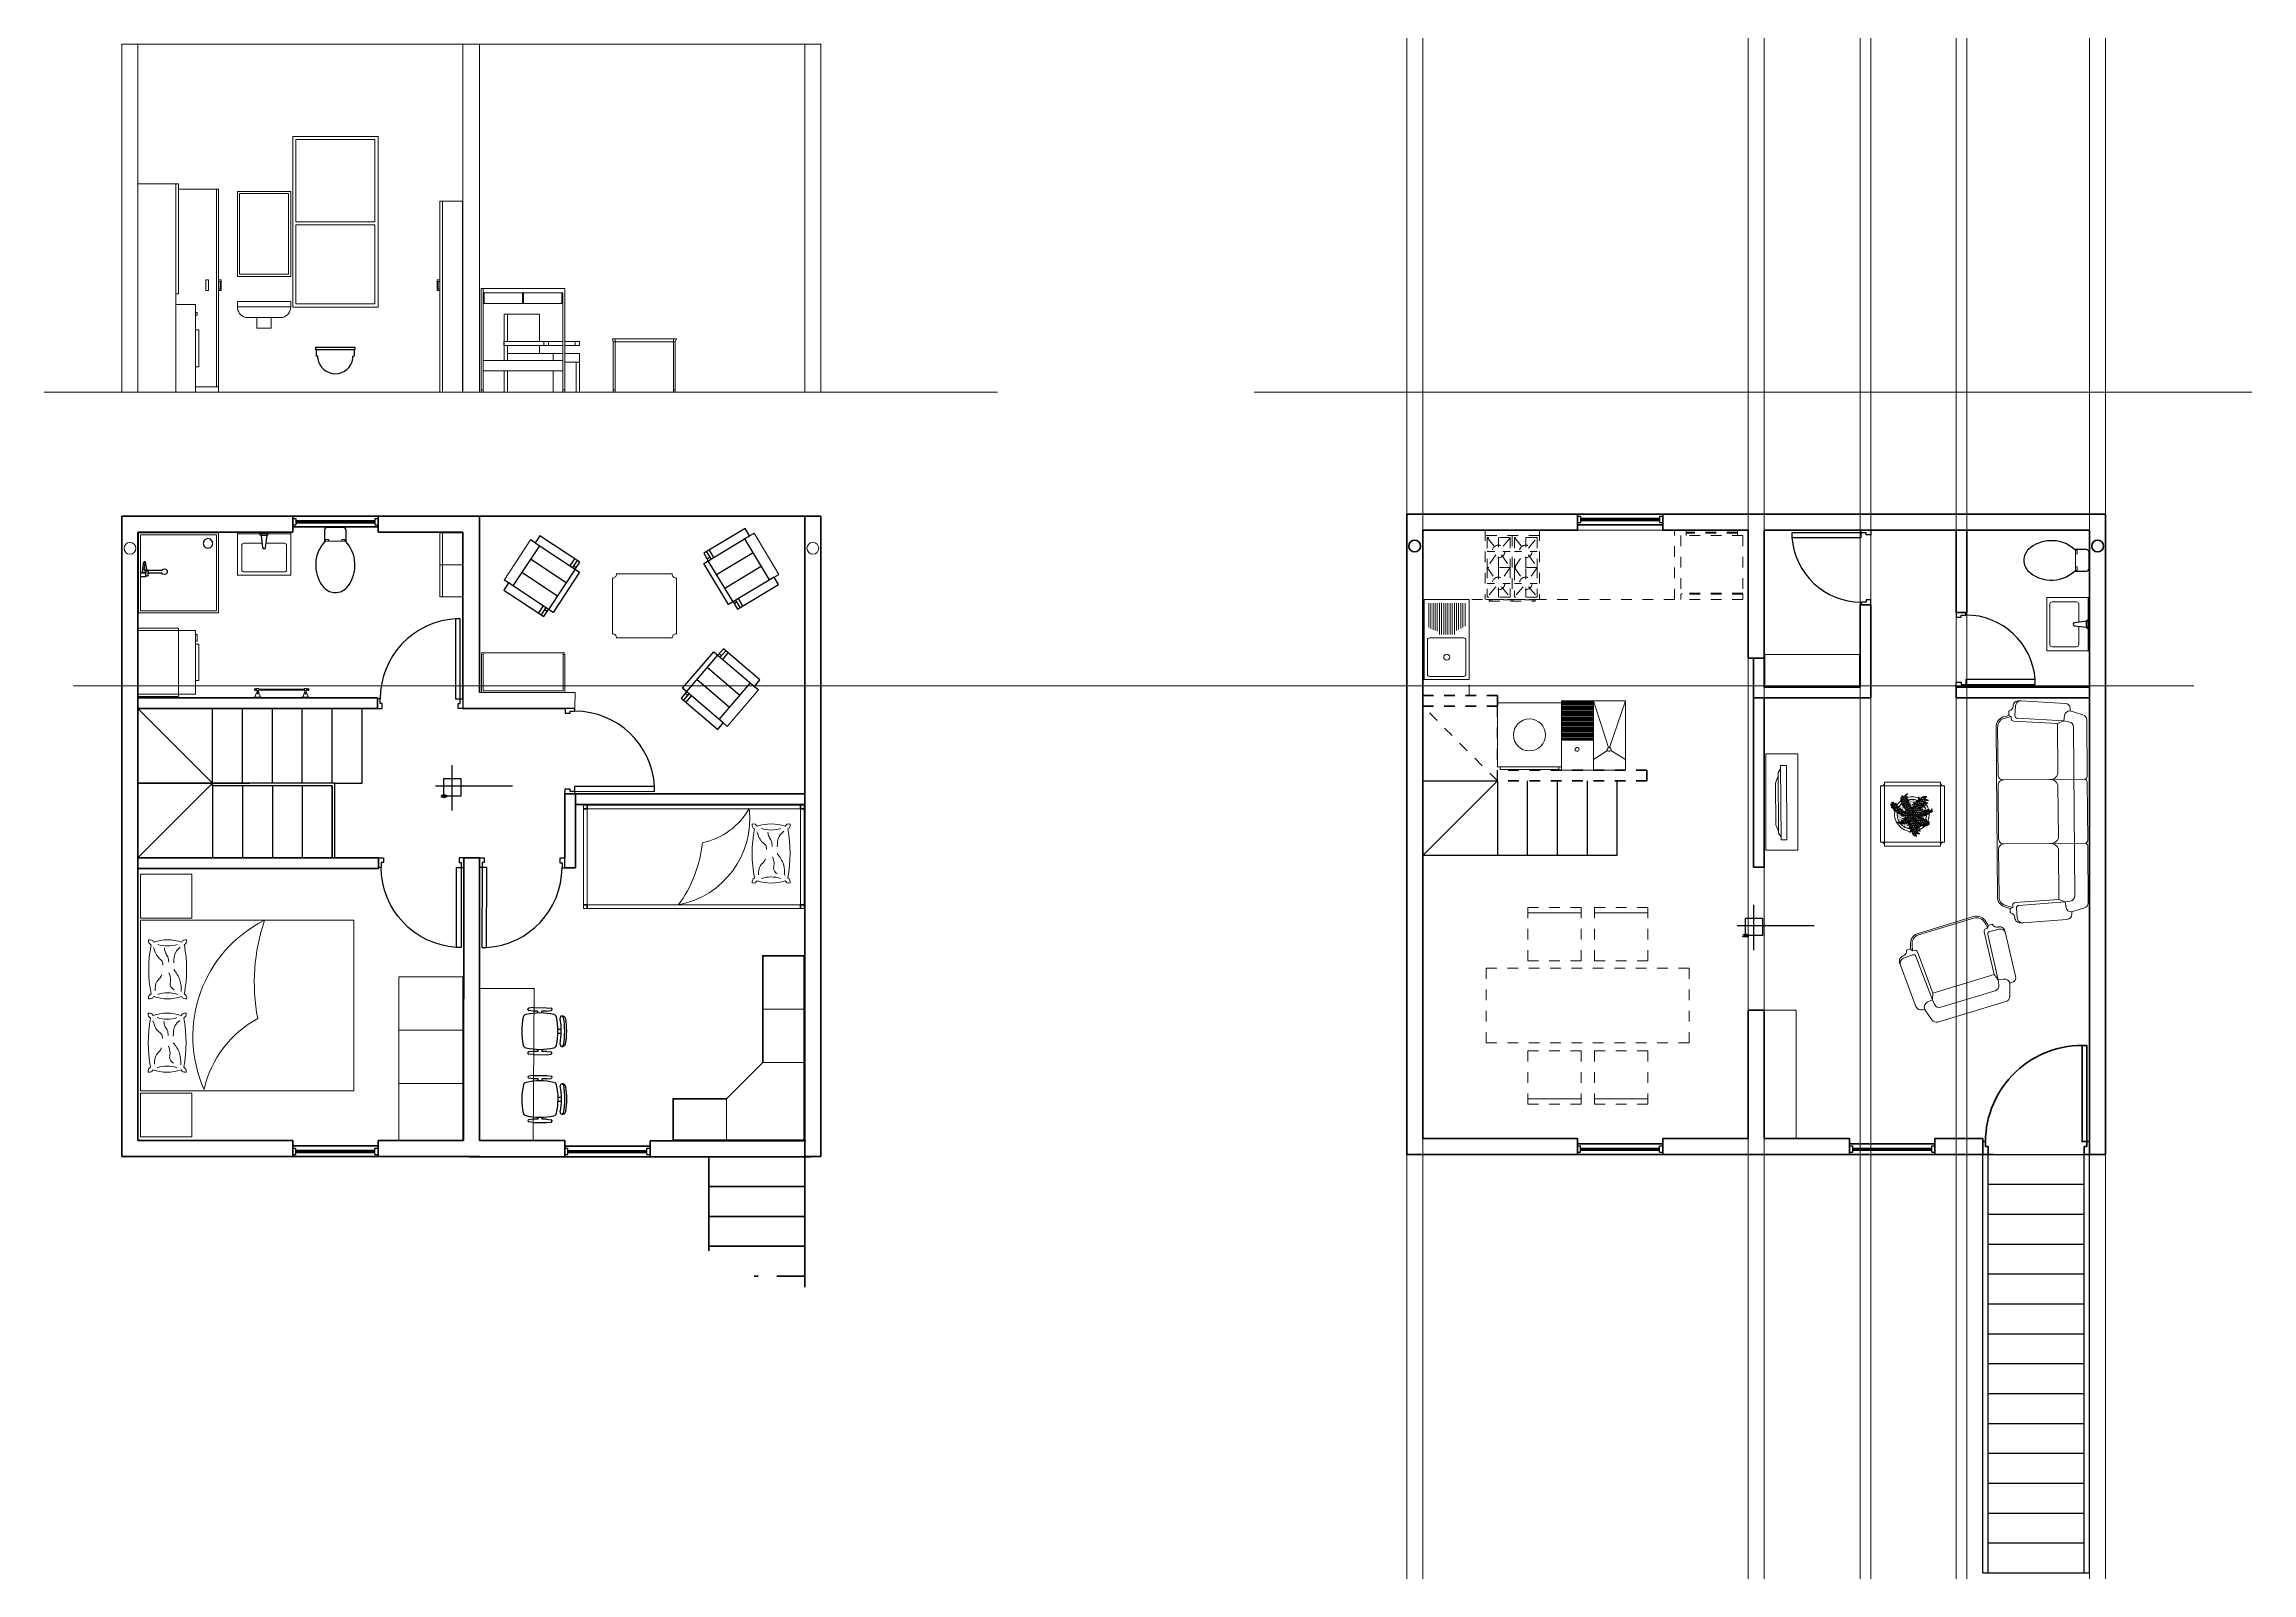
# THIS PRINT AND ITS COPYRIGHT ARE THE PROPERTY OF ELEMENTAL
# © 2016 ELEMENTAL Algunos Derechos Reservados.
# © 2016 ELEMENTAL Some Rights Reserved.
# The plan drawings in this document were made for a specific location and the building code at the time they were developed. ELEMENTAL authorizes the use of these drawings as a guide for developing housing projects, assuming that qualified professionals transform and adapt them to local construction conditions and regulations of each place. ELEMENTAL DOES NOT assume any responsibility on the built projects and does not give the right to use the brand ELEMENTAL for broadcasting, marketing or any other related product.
# Model space of a CAD drawing. Header units: metres. Extents: x -56 to -36, y -677 to -309.
# Drawn here: x -56.31 to -35.62, y -323.24 to -308.92 of the extents above.
import ezdxf
from ezdxf.enums import TextEntityAlignment as Align

# ---------------------------------------------------------------- set-up
doc = ezdxf.new("R2010")
doc.units = ezdxf.units.M
doc.header["$LTSCALE"] = 5
doc.header["$MEASUREMENT"] = 0
doc.linetypes.add('DASHDOT', pattern=[1, 0.5, -0.25, 0, -0.25])
doc.linetypes.add('HIDDEN', pattern=[0.375, 0.25, -0.125])
doc.layers.add('A-ANNO-NPLT', color=210, linetype='Continuous', lineweight=18, plot=False)
for name, color, linetype, lineweight in [('A-DOOR-FULL', 7, 'Continuous', 25), ('A-FLOR-LEVL', 7, 'Continuous', 35), ('A-FLOR-STRS', 4, 'Continuous', 25), ('A-FURN', 7, 'Continuous', 18), ('A-GLAZ-FULL', 4, 'Continuous', 25), ('A-WALL-FULL', 7, 'Continuous', 35), ('A-WALL-FULL-EXTR', 7, 'Continuous', 35), ('A-WALL-FULL-INTR', 7, 'Continuous', 35), ('ARREDI_attrezzature - furniture', 7, 'Continuous', 9)]:
    doc.layers.add(name, color=color, linetype=linetype, lineweight=lineweight)
doc.styles.add('E-ROMANS', font='romans.shx', dxfattribs={"width": 0.8})

# ---------------------------------------------------------------- blocks, each defined once
blk = doc.blocks.new('LAVADORA-PL')
for p, q in [((0, 0), (0, 0.6)), ((0, 0.6), (0.6, 0.6)), ((0.6, 0.6), (0.6, 0)), ((0.625, 0.575), (0.625, 0.025)), ((0.6, 0), (0, 0))]:
    blk.add_line(p, q)
for points in [[(0.6, 0.575), (0.625, 0.575)], [(0.6, 0.025), (0.625, 0.025)]]:
    blk.add_lwpolyline(points)
blk.add_circle((0.3, 0.3), 0.15)
blk = doc.blocks.new('DOOR-65')
for points in [[(-0.07, 0.74), (-0.07, 0.09), (-0.025, 0.09), (-0.025, 0.74), (-0.07, 0.74)], [(-0.675, 0.09), (-0.7, 0.09), (-0.7, 0), (-0.655, 0), (-0.655, 0.045), (-0.675, 0.045), (-0.675, 0.09)], [(-0.025, 0.09), (0, 0.09), (0, 0), (-0.045, 0), (-0.045, 0.045), (-0.025, 0.045), (-0.025, 0.09)]]:
    blk.add_lwpolyline(points)
at = {"linetype": 'HIDDEN'}
blk.add_arc((-0.022, 0.089), 0.653, 94.2076, 179.8995, dxfattribs=at)
blk = doc.blocks.new('DOOR-75')
for points in [[(-0.07, 0.84), (-0.07, 0.09), (-0.025, 0.09), (-0.025, 0.84), (-0.07, 0.84)], [(-0.775, 0.09), (-0.8, 0.09), (-0.8, 0), (-0.755, 0), (-0.755, 0.045), (-0.775, 0.045), (-0.775, 0.09)], [(-0.025, 0.09), (0, 0.09), (0, 0), (-0.045, 0), (-0.045, 0.045), (-0.025, 0.045), (-0.025, 0.09)]]:
    blk.add_lwpolyline(points)
at = {"linetype": 'HIDDEN'}
blk.add_arc((-0.023, 0.089), 0.752, 93.6181, 179.9249, dxfattribs=at)
blk = doc.blocks.new('A$C7CBC2A67')
for p, q in [((-0.268, 0.095), (-0.269, -0.067)), ((-0.268, 0.095), (-0.261, 0.149)), ((-0.246, 0.16), (-0.249, 0.16)), ((-0.228, 0.095), (-0.234, 0.149)), ((-0.228, 0.038), (-0.228, 0.095)), ((-0.203, 0.038), (-0.228, 0.038)), ((0.233, 0.037), (0.258, 0.037)), ((0.258, 0.094), (0.265, 0.148)), ((0.258, 0.037), (0.258, 0.094)), ((0.277, 0.159), (0.28, 0.159)), ((0.299, 0.094), (0.292, 0.148)), ((0.299, 0.094), (0.298, -0.068)), ((-0.269, -0.067), (-0.262, -0.121)), ((-0.247, -0.132), (-0.25, -0.132)), ((-0.228, -0.067), (-0.235, -0.121)), ((-0.228, -0.067), (-0.228, -0.01)), ((-0.203, -0.01), (-0.228, -0.01)), ((-0.169, -0.249), (-0.169, -0.249)), ((-0.01, -0.205), (-0.01, -0.245)), ((0.039, -0.205), (0.039, -0.245)), ((0.198, -0.25), (0.197, -0.25)), ((0.233, -0.011), (0.258, -0.011)), ((0.258, -0.068), (0.258, -0.011)), ((0.258, -0.068), (0.264, -0.122)), ((0.276, -0.133), (0.279, -0.133)), ((0.298, -0.068), (0.291, -0.122))]:
    blk.add_line(p, q)
for centre, radius, start, end in [((-0.249, 0.148), 0.0121, 89.8414, 172.7164), ((-0.246, 0.148), 0.0121, 6.9664, 89.8414), ((0.586, 0.012), 0.79, 167.4522, 192.2305), ((-0.145, 0.175), 0.0405, 102.2305, 167.4522), ((0.013, -0.558), 0.79, 77.4522, 102.2305), ((0.176, 0.174), 0.0405, 12.2305, 77.4522), ((-0.556, 0.015), 0.79, 347.4522, 12.2305), ((0.277, 0.146), 0.0121, 89.8414, 172.7164), ((0.28, 0.146), 0.0121, 6.9664, 89.8414), ((-0.25, -0.119), 0.0121, 186.9664, 269.8414), ((-0.247, -0.119), 0.0121, 269.8414, 352.7164), ((-0.146, -0.147), 0.0405, 192.2305, 257.4522), ((-0.129, -0.257), 0.0405, 167.4522, 260.1687), ((-0.145, -0.255), 0.0243, 79.0817, 167.4522), ((-0.141, -0.257), 0.0196, 167.4522, 225.5097), ((0.017, 0.585), 0.79, 257.4522, 282.2305), ((0.017, 0.585), 0.83, 259.0817, 280.6011), ((0.158, -0.258), 0.0405, 279.5141, 12.2305), ((0.174, -0.255), 0.0243, 12.2305, 100.6011), ((0.175, -0.148), 0.0405, 282.2305, 347.4522), ((0.17, -0.258), 0.0196, 314.173, 12.2305), ((0.277, -0.121), 0.0121, 186.9664, 269.8414), ((0.279, -0.121), 0.0121, 269.8414, 352.7164), ((0.017, 0.723), 1.009, 260.1775, 279.5053), ((0.017, 0.585), 0.895, 260.1687, 279.5141)]:
    blk.add_arc(centre, radius, start, end)
blk = doc.blocks.new('_DetailCallout')
at = {"color": 0, "linetype": 'ByBlock', "lineweight": -2, "transparency": 16777216}
blk.add_line((8, 0), (-8, 0), dxfattribs=at)
blk.add_circle((0, 0), 8, dxfattribs=at)
at = {"color": 0, "transparency": 16777216, "style": 'E-ROMANS'}
for tag, p in [('VIEWNUMBER', (0, 1)), ('SHEETNUMBER', (0, -6))]:
    blk.add_attdef(tag, text='', height=3, dxfattribs=at).set_placement(p, align=Align.CENTER)

msp = doc.modelspace()

# ---------------------------------------------------------------- linework, layer by layer
for p, q in [((-53.767, -311.785), (-53.767, -311.761)), ((-53.767, -311.761), (-53.4, -311.761)), ((-53.4, -311.785), (-53.767, -311.785)), ((-53.759, -311.844), (-53.759, -311.785)), ((-53.407, -311.785), (-53.407, -311.844)), ((-53.4, -311.761), (-53.4, -311.785)), ((-53.747, -311.844), (-53.759, -311.844)), ((-53.747, -311.868), (-53.747, -311.844)), ((-53.418, -311.868), (-53.418, -311.844)), ((-53.813, -313.445), (-53.353, -313.445)), ((-54.817, -313.578), (-54.822, -313.599)), ((-54.822, -313.599), (-54.817, -313.622)), ((-54.809, -313.569), (-54.817, -313.578)), ((-54.817, -313.622), (-54.8, -313.639)), ((-54.8, -313.639), (-54.777, -313.645)), ((-54.777, -313.554), (-54.798, -313.56)), ((-54.754, -313.56), (-54.777, -313.554)), ((-54.777, -313.645), (-54.754, -313.639)), ((-54.737, -313.577), (-54.754, -313.56)), ((-54.754, -313.639), (-54.737, -313.622)), ((-54.732, -313.6), (-54.737, -313.577)), ((-54.737, -313.622), (-54.732, -313.6)), ((-54.209, -313.51), (-54.293, -313.51)), ((-54.223, -313.524), (-54.279, -313.524)), ((-54.279, -313.524), (-54.265, -313.636)), ((-54.237, -313.636), (-54.223, -313.524)), ((-55.391, -313.864), (-55.39, -313.855)), ((-55.39, -313.855), (-55.388, -313.842)), ((-55.388, -313.842), (-55.383, -313.809)), ((-55.383, -313.809), (-55.378, -313.776)), ((-55.378, -313.776), (-55.377, -313.773)), ((-55.377, -313.773), (-55.374, -313.771)), ((-55.374, -313.771), (-55.371, -313.77)), ((-55.374, -313.847), (-55.364, -313.777)), ((-55.374, -313.847), (-55.373, -313.851)), ((-55.373, -313.851), (-55.37, -313.854)), ((-55.371, -313.77), (-55.368, -313.77)), ((-55.371, -313.828), (-55.368, -313.855)), ((-55.37, -313.854), (-55.366, -313.856)), ((-55.368, -313.77), (-55.366, -313.772)), ((-55.366, -313.772), (-55.364, -313.776)), ((-55.366, -313.856), (-55.358, -313.856)), ((-55.364, -313.776), (-55.351, -313.853)), ((-55.364, -313.776), (-55.364, -313.776)), ((-55.338, -313.853), (-55.358, -313.853)), ((-55.358, -313.853), (-55.358, -313.878)), ((-55.338, -313.883), (-55.338, -313.853)), ((-55.338, -313.856), (-55.336, -313.856)), ((-55.336, -313.85), (-55.336, -313.878)), ((-55.336, -313.85), (-55.208, -313.85)), ((-55.208, -313.85), (-55.196, -313.839)), ((-55.196, -313.839), (-55.18, -313.837)), ((-55.18, -313.837), (-55.165, -313.845)), ((-55.165, -313.845), (-55.158, -313.858)), ((-55.158, -313.858), (-55.159, -313.875)), ((-55.358, -313.878), (-55.408, -313.878)), ((-55.408, -313.908), (-55.358, -313.908)), ((-55.39, -313.868), (-55.391, -313.864)), ((-55.387, -313.871), (-55.39, -313.868)), ((-55.383, -313.873), (-55.387, -313.871)), ((-55.369, -313.873), (-55.383, -313.873)), ((-55.369, -313.873), (-55.358, -313.873)), ((-55.366, -313.873), (-55.365, -313.875)), ((-55.365, -313.875), (-55.366, -313.877)), ((-55.366, -313.877), (-55.366, -313.878)), ((-55.358, -313.908), (-55.358, -313.878)), ((-55.358, -313.903), (-55.338, -313.903)), ((-55.338, -313.873), (-55.336, -313.873)), ((-55.338, -313.903), (-55.338, -313.883)), ((-55.336, -313.873), (-55.336, -313.873)), ((-55.336, -313.878), (-55.328, -313.878)), ((-55.208, -313.878), (-55.328, -313.878)), ((-55.202, -313.886), (-55.208, -313.878)), ((-55.188, -313.892), (-55.202, -313.886)), ((-55.171, -313.888), (-55.188, -313.892)), ((-55.159, -313.875), (-55.171, -313.888)), ((-37.171, -314.328), (-37.283, -314.342)), ((-37.283, -314.37), (-37.171, -314.384)), ((-37.171, -314.384), (-37.171, -314.328)), ((-37.157, -314.398), (-37.157, -314.314))]:
    msp.add_line(p, q)
for points in [[(-53.483, -313.474, 0.414214), (-53.506, -313.45), (-53.512, -313.45), (-53.654, -313.45), (-53.66, -313.45, 0.414214), (-53.684, -313.474), (-53.684, -313.577, -0.182714), (-53.69, -313.593, 0.19878), (-53.767, -313.817, 0.181234), (-53.688, -314.014, 0.443404), (-53.478, -314.014, 0.181234), (-53.4, -313.817, 0.19878), (-53.477, -313.593, -0.182714), (-53.483, -313.577)], [(-37.172, -313.859, 0.414214), (-37.148, -313.835), (-37.148, -313.829), (-37.148, -313.687), (-37.148, -313.681, 0.414214), (-37.172, -313.657), (-37.275, -313.657, -0.182714), (-37.291, -313.651, 0.19878), (-37.515, -313.574, 0.181234), (-37.713, -313.653, 0.443404), (-37.713, -313.863, 0.181234), (-37.515, -313.942, 0.19878), (-37.291, -313.865, -0.182714), (-37.275, -313.859)]]:
    msp.add_lwpolyline(points, format="xyb", close=True)
for points in [[(-51.337, -313.842), (-51.293, -313.776), (-51.668, -313.528), (-51.712, -313.594), (-51.295, -313.87), (-51.543, -314.245), (-51.96, -313.97), (-52.004, -314.036), (-51.629, -314.285), (-51.585, -314.218)], [(-51.712, -313.594), (-51.754, -313.567)], [(-49.856, -314.146), (-49.815, -314.215), (-49.429, -313.984), (-49.471, -313.915), (-49.899, -314.172), (-50.131, -313.786), (-49.702, -313.529), (-49.743, -313.46), (-50.129, -313.692), (-50.088, -313.761)], [(-49.702, -313.529), (-49.659, -313.503)], [(-51.419, -313.968), (-51.753, -313.747)], [(-51.337, -313.842), (-51.585, -314.218)], [(-51.337, -313.842), (-51.295, -313.87), (-51.543, -314.245), (-51.585, -314.218)], [(-49.856, -314.146), (-49.899, -314.172), (-50.131, -313.786), (-50.088, -313.761)], [(-49.856, -314.146), (-50.088, -313.761)], [(-50.011, -313.889), (-49.668, -313.683)], [(-49.934, -314.018), (-49.591, -313.812)], [(-51.96, -313.97), (-52.002, -313.942)], [(-51.502, -314.093), (-51.836, -313.872)], [(-49.471, -313.915), (-49.428, -313.889)], [(-50.291, -314.989), (-50.343, -315.05), (-50, -315.342), (-49.948, -315.281), (-50.329, -314.957), (-50.037, -314.614), (-49.656, -314.939), (-49.605, -314.878), (-49.947, -314.586), (-49.999, -314.647)], [(-50.291, -314.989), (-50.329, -314.957), (-50.037, -314.614), (-49.999, -314.647)], [(-50.291, -314.989), (-49.999, -314.647)], [(-50.193, -314.875), (-49.889, -315.135)], [(-50.096, -314.761), (-49.792, -315.02)], [(-49.656, -314.939), (-49.618, -314.971)], [(-49.948, -315.281), (-49.91, -315.314)], [(-52.487, -316.103), (-52.487, -315.802), (-52.487, -315.677)], [(-51.922, -315.874), (-52.487, -315.874), (-52.645, -315.874)], [(-40.289, -317.411), (-40.289, -317.109), (-40.289, -316.985)], [(-39.724, -317.181), (-40.289, -317.181), (-40.446, -317.181)]]:
    msp.add_lwpolyline(points)
for points, elevation in [([(-51.67, -313.622), (-51.919, -313.997)], 0.375), ([(-49.513, -313.941), (-49.745, -313.555)], 0.375), ([(-51.343, -313.743), (-51.387, -313.809)], 0.67), ([(-51.318, -313.759), (-51.362, -313.826)], 0.64), ([(-51.351, -313.809), (-51.326, -313.826)], 0.47), ([(-50.062, -313.745), (-50.103, -313.677)], 0.47), ([(-50.072, -313.728), (-50.098, -313.743)], 0.47), ([(-50.036, -313.73), (-50.078, -313.661)], 0.67), ([(-51.635, -314.185), (-51.679, -314.251)], 0.67), ([(-51.61, -314.201), (-51.654, -314.268)], 0.47), ([(-51.621, -314.218), (-51.596, -314.234)], 0.47), ([(-49.82, -314.148), (-49.846, -314.164)], 0.47), ([(-49.79, -314.2), (-49.831, -314.131)], 0.64), ([(-49.764, -314.184), (-49.805, -314.116)], 0.67), ([(-49.963, -314.651), (-49.986, -314.632)], 0.47), ([(-49.976, -314.666), (-49.924, -314.605)], 0.47), ([(-49.953, -314.686), (-49.901, -314.625)], 0.67), ([(-50.32, -315.07), (-50.268, -315.009)], 0.64), ([(-50.281, -315.024), (-50.304, -315.005)], 0.47), ([(-50.297, -315.089), (-50.245, -315.028)], 0.67), ([(-49.986, -315.249), (-49.694, -314.906)], 0.375)]:
    msp.add_lwpolyline(points, dxfattribs=dict(elevation=elevation))
for points in [[(-52.408, -315.966), (-52.566, -315.966), (-52.566, -315.802), (-52.408, -315.802)], [(-40.21, -317.273), (-40.367, -317.273), (-40.367, -317.109), (-40.21, -317.109)]]:
    msp.add_lwpolyline(points, close=True)
for centre, radius, start, end in [((-53.583, -311.844), 0.166, 188.2067, 351.7933), ((-54.273, -313.504), 0.0205, 196.1502, 253.8498), ((-54.251, -313.636), 0.014, 180, 0), ((-54.229, -313.504), 0.0205, 286.1502, 343.8498), ((-37.283, -314.356), 0.014, 90, 270), ((-37.152, -314.334), 0.0205, 106.1502, 163.8498), ((-37.152, -314.379), 0.0205, 196.1502, 253.8498)]:
    msp.add_arc(centre, radius, start, end)
at = {"layer": 'A-ANNO-NPLT'}
msp.add_line((-56.036, -314.933), (-36.165, -314.933), dxfattribs=at)
at = {"layer": 'A-FLOR-LEVL'}
for p, q in [((-53.183, -313.345), (-53.983, -313.345)), ((-53.183, -313.445), (-53.983, -313.445)), ((-52.233, -313.345), (-49.183, -313.345)), ((-41.143, -313.324), (-41.943, -313.324)), ((-41.143, -313.424), (-41.943, -313.424)), ((-40.193, -313.324), (-36.993, -313.324)), ((-40.193, -313.474), (-37.143, -313.474)), ((-41.143, -319.224), (-41.943, -319.224)), ((-40.193, -319.174), (-39.393, -319.174)), ((-38.593, -319.224), (-39.393, -319.224)), ((-38.593, -319.174), (-38.143, -319.174)), ((-53.183, -319.245), (-53.983, -319.245)), ((-53.183, -319.345), (-53.983, -319.345)), ((-50.798, -319.346), (-51.598, -319.346)), ((-50.633, -319.246), (-51.433, -319.246)), ((-50.083, -320.226), (-50.083, -319.345)), ((-49.183, -319.345), (-49.183, -320.569)), ((-41.143, -319.324), (-41.943, -319.324)), ((-40.193, -319.324), (-38.043, -319.324)), ((-38.593, -319.324), (-39.393, -319.324)), ((-49.183, -319.625), (-50.083, -319.625)), ((-49.183, -319.905), (-50.083, -319.905)), ((-49.183, -320.185), (-50.083, -320.185)), ((-49.62, -320.465), (-49.659, -320.465)), ((-49.183, -320.465), (-49.446, -320.465))]:
    msp.add_line(p, q, dxfattribs=at)
for centre in [(-43.468, -313.624), (-37.068, -313.624)]:
    msp.add_circle(centre, 0.055, dxfattribs=at)
at = {"layer": 'A-FLOR-STRS'}
for p, q in [((-54.733, -315.845), (-55.433, -315.145)), ((-54.733, -315.845), (-54.733, -315.145)), ((-54.453, -315.845), (-54.453, -315.145)), ((-54.173, -315.845), (-54.173, -315.145)), ((-53.893, -315.845), (-53.893, -315.145)), ((-53.613, -315.845), (-53.613, -315.145)), ((-53.333, -315.845), (-53.333, -315.145)), ((-54.733, -315.845), (-55.433, -315.845)), ((-55.433, -315.845), (-54.385, -315.845)), ((-54.733, -315.845), (-55.433, -316.545)), ((-54.733, -315.845), (-54.733, -316.545)), ((-54.733, -315.87), (-54.733, -315.845)), ((-54.453, -315.87), (-54.453, -316.545)), ((-54.173, -315.87), (-54.173, -316.545)), ((-53.893, -315.87), (-53.893, -316.545)), ((-53.613, -315.87), (-53.613, -316.545)), ((-53.588, -315.845), (-53.333, -315.845)), ((-43.393, -315.824), (-42.693, -315.824)), ((-42.693, -315.824), (-42.693, -316.524)), ((-42.413, -315.824), (-42.413, -316.524)), ((-42.133, -315.824), (-42.133, -316.524)), ((-41.853, -315.824), (-41.853, -316.524)), ((-41.573, -315.824), (-41.573, -316.524)), ((-41.573, -316.524), (-43.393, -316.524)), ((-38.143, -323.244), (-38.143, -319.324)), ((-38.093, -323.244), (-38.093, -319.324)), ((-38.093, -319.324), (-37.143, -319.324)), ((-37.193, -323.244), (-37.193, -319.324)), ((-37.143, -323.244), (-37.143, -319.324)), ((-38.093, -319.604), (-37.193, -319.604)), ((-38.093, -319.884), (-37.193, -319.884)), ((-38.093, -320.164), (-37.193, -320.164)), ((-38.093, -320.444), (-37.193, -320.444)), ((-38.093, -320.724), (-37.193, -320.724)), ((-38.093, -321.004), (-37.193, -321.004)), ((-38.093, -321.284), (-37.193, -321.284)), ((-38.093, -321.564), (-37.193, -321.564)), ((-38.093, -321.844), (-37.193, -321.844)), ((-38.093, -322.124), (-37.193, -322.124)), ((-38.093, -322.404), (-37.193, -322.404)), ((-38.093, -322.684), (-37.193, -322.684)), ((-38.093, -322.964), (-37.193, -322.964)), ((-38.143, -323.244), (-37.143, -323.244))]:
    msp.add_line(p, q, dxfattribs=at)
at = {"layer": 'A-FLOR-STRS', "linetype": 'HIDDEN', "ltscale": 0.001}
for q in [(-43.393, -315.124), (-42.693, -315.124)]:
    msp.add_line((-42.693, -315.824), q, dxfattribs=at)
at = {"layer": 'A-FLOR-STRS', "linetype": 'DASHDOT', "ltscale": 15}
msp.add_line((-42.693, -315.824), (-43.393, -316.524), dxfattribs=at)
at = {"layer": 'A-FLOR-STRS'}
for points in [[(-53.588, -316.545), (-53.588, -315.845), (-54.733, -315.845)], [(-53.613, -316.545), (-53.613, -315.87), (-54.733, -315.87)]]:
    msp.add_lwpolyline(points, dxfattribs=at)
at = {"layer": 'A-FURN'}
for p, q in [((-55.583, -312.181), (-55.583, -308.921)), ((-55.583, -308.921), (-49.033, -308.921)), ((-55.433, -312.181), (-55.433, -308.921)), ((-52.388, -312.181), (-52.388, -308.921)), ((-52.233, -312.181), (-52.233, -308.921)), ((-49.183, -312.181), (-49.183, -308.921)), ((-49.033, -308.921), (-49.033, -312.181)), ((-53.183, -309.785), (-53.983, -309.785)), ((-53.983, -309.785), (-53.983, -311.385)), ((-53.213, -309.815), (-53.953, -309.815)), ((-53.953, -309.815), (-53.953, -310.585)), ((-53.953, -309.815), (-53.953, -310.585)), ((-53.213, -310.585), (-53.213, -309.815)), ((-53.183, -311.385), (-53.183, -309.785)), ((-55.053, -310.231), (-55.433, -310.231)), ((-55.078, -311.261), (-55.078, -310.231)), ((-54.678, -310.281), (-55.056, -310.281)), ((-55.053, -311.261), (-55.053, -310.231)), ((-54.698, -310.281), (-54.698, -312.131)), ((-54.678, -312.181), (-54.678, -310.281)), ((-52.603, -312.181), (-52.603, -310.391)), ((-52.603, -310.391), (-52.393, -310.391)), ((-52.578, -310.391), (-52.578, -312.181)), ((-52.393, -310.391), (-52.393, -312.181)), ((-53.953, -310.585), (-53.213, -310.585)), ((-53.953, -310.615), (-53.213, -310.615)), ((-53.953, -310.615), (-53.953, -311.355)), ((-53.213, -311.355), (-53.213, -310.615)), ((-54.798, -311.231), (-54.798, -311.131)), ((-54.798, -311.131), (-54.773, -311.131)), ((-54.773, -311.131), (-54.773, -311.231)), ((-54.678, -311.131), (-54.653, -311.131)), ((-54.678, -311.146), (-54.663, -311.146)), ((-54.663, -311.146), (-54.663, -311.216)), ((-54.653, -311.131), (-54.653, -311.231)), ((-52.628, -311.231), (-52.628, -311.131)), ((-52.628, -311.131), (-52.603, -311.131)), ((-52.603, -311.146), (-52.618, -311.146)), ((-52.618, -311.146), (-52.618, -311.216)), ((-52.603, -311.131), (-52.603, -311.146)), ((-55.078, -312.181), (-55.078, -311.261)), ((-55.078, -311.261), (-55.053, -311.261)), ((-54.893, -311.361), (-55.078, -311.361)), ((-54.893, -312.181), (-54.893, -311.361)), ((-54.893, -311.361), (-54.893, -311.461)), ((-54.798, -311.231), (-54.773, -311.231)), ((-54.663, -311.216), (-54.678, -311.216)), ((-54.653, -311.231), (-54.678, -311.231)), ((-54.501, -311.331), (-54.001, -311.331)), ((-54.501, -311.331), (-54.501, -311.381)), ((-54.001, -311.381), (-54.001, -311.331)), ((-53.953, -311.355), (-53.213, -311.355)), ((-52.603, -311.231), (-52.628, -311.231)), ((-52.618, -311.216), (-52.603, -311.216)), ((-52.216, -312.181), (-52.216, -311.211)), ((-52.216, -311.211), (-51.432, -311.211)), ((-52.197, -311.211), (-52.197, -311.251)), ((-52.197, -311.251), (-51.451, -311.251)), ((-52.197, -312.181), (-52.197, -311.251)), ((-52.187, -311.351), (-52.187, -311.251)), ((-51.829, -311.351), (-52.187, -311.351)), ((-51.829, -311.251), (-51.829, -311.351)), ((-51.819, -311.251), (-51.819, -311.351)), ((-51.461, -311.351), (-51.819, -311.351)), ((-51.461, -311.251), (-51.461, -311.351)), ((-51.451, -311.251), (-51.451, -311.351)), ((-51.451, -311.251), (-51.451, -312.181)), ((-51.432, -311.211), (-51.432, -312.181)), ((-54.878, -311.436), (-54.893, -311.436)), ((-54.893, -311.461), (-54.878, -311.461)), ((-54.878, -311.461), (-54.878, -311.436)), ((-54.501, -311.381), (-54.001, -311.381)), ((-54.425, -311.481), (-54.077, -311.481)), ((-54.318, -311.481), (-54.318, -311.581)), ((-54.318, -311.581), (-54.209, -311.581)), ((-54.209, -311.581), (-54.184, -311.581)), ((-54.184, -311.581), (-54.184, -311.481)), ((-54.001, -311.381), (-54.105, -311.381)), ((-53.983, -311.385), (-53.183, -311.385)), ((-51.67, -311.451, 0.375), (-52.002, -311.451)), ((-52.002, -311.821), (-52.002, -311.451)), ((-51.971, -311.707), (-51.971, -311.452)), ((-51.67, -311.451, 0.375), (-51.67, -311.707)), ((-54.893, -311.599), (-54.863, -311.599)), ((-54.863, -311.599), (-54.863, -311.944)), ((-51.629, -311.707), (-52.004, -311.707)), ((-52.004, -311.746), (-52.004, -311.707)), ((-51.629, -311.746), (-52.004, -311.746)), ((-51.971, -311.821), (-51.971, -311.746)), ((-51.67, -311.746), (-51.67, -311.821)), ((-51.629, -311.707), (-51.629, -311.746)), ((-51.451, -311.707), (-51.629, -311.707)), ((-51.451, -311.746), (-51.629, -311.746)), ((-51.585, -311.707), (-51.585, -311.746)), ((-51.295, -311.707), (-51.432, -311.707)), ((-51.295, -311.746), (-51.432, -311.746)), ((-51.337, -311.707), (-51.337, -311.746)), ((-51.295, -311.746), (-51.295, -311.707)), ((-50.987, -311.681), (-50.387, -311.681)), ((-50.978, -311.711), (-50.987, -311.681)), ((-50.969, -311.711), (-50.978, -311.711)), ((-50.978, -311.711), (-50.978, -312.161)), ((-50.969, -311.711), (-50.96, -311.711)), ((-50.96, -311.711), (-50.96, -311.681)), ((-50.96, -311.711), (-50.415, -311.711)), ((-50.96, -311.711), (-50.96, -312.181)), ((-50.415, -311.711), (-50.415, -311.681)), ((-50.406, -311.711), (-50.415, -311.711)), ((-50.415, -311.711), (-50.415, -312.181)), ((-50.406, -311.711), (-50.397, -311.711)), ((-50.397, -311.711), (-50.387, -311.681)), ((-50.397, -311.711), (-50.397, -312.161)), ((-54.863, -311.944), (-54.893, -311.944)), ((-53.407, -311.844), (-53.418, -311.844)), ((-52.197, -311.886), (-51.451, -311.886)), ((-52.197, -311.981), (-51.451, -311.981)), ((-52.002, -311.886), (-52.002, -311.821)), ((-52.002, -312.181), (-52.002, -311.981)), ((-51.971, -311.821), (-51.451, -311.821)), ((-51.971, -311.886), (-51.971, -311.821)), ((-51.971, -311.981), (-51.971, -312.181)), ((-51.543, -311.821), (-51.543, -311.886)), ((-51.543, -311.981), (-51.543, -312.181)), ((-51.432, -311.821), (-51.295, -311.821)), ((-51.295, -311.901), (-51.432, -311.901)), ((-51.326, -311.901), (-51.326, -312.181)), ((-51.295, -311.821), (-51.295, -311.901)), ((-51.295, -311.901), (-51.295, -312.181)), ((-56.312, -312.181), (-47.378, -312.181)), ((-55.053, -312.181), (-55.103, -312.181)), ((-54.678, -312.131), (-54.893, -312.131)), ((-54.678, -312.181), (-54.678, -312.131)), ((-52.197, -312.161), (-52.216, -312.161)), ((-51.432, -312.161), (-51.451, -312.161)), ((-50.978, -312.161), (-50.96, -312.161)), ((-50.978, -312.161), (-50.978, -312.181)), ((-50.415, -312.161), (-50.396, -312.161)), ((-50.397, -312.161), (-50.415, -312.161)), ((-50.397, -312.161), (-50.397, -312.181)), ((-44.973, -312.181), (-35.623, -312.181)), ((-54.809, -313.569), (-54.798, -313.56)), ((-54.501, -313.496), (-54.501, -313.896)), ((-54.501, -313.509), (-54.001, -313.509)), ((-54.46, -313.617), (-54.46, -313.847)), ((-54.269, -313.597), (-54.44, -313.597)), ((-54.06, -313.597), (-54.232, -313.597)), ((-54.04, -313.847), (-54.04, -313.617)), ((-54.001, -313.896), (-54.001, -313.496)), ((-53.684, -313.577), (-53.483, -313.577)), ((-53.674, -313.577), (-53.674, -313.562)), ((-53.674, -313.562), (-53.644, -313.562)), ((-53.674, -313.577), (-53.644, -313.577)), ((-53.644, -313.577), (-53.644, -313.562)), ((-53.523, -313.577), (-53.523, -313.562)), ((-53.523, -313.562), (-53.493, -313.562)), ((-53.493, -313.577), (-53.493, -313.562)), ((-52.578, -313.5), (-52.578, -313.8)), ((-52.002, -313.942), (-51.754, -313.567)), ((-49.659, -313.503), (-49.428, -313.889)), ((-41.033, -313.474), (-42.299, -313.474)), ((-37.143, -313.474), (-37.143, -313.494)), ((-37.143, -313.494), (-37.143, -313.524)), ((-52.578, -313.8), (-52.578, -314.1)), ((-37.275, -313.657), (-37.275, -313.859)), ((-37.275, -313.667), (-37.26, -313.667)), ((-37.275, -313.667), (-37.275, -313.697)), ((-37.275, -313.697), (-37.26, -313.697)), ((-37.275, -313.819), (-37.26, -313.819)), ((-37.275, -313.849), (-37.26, -313.849)), ((-37.26, -313.667), (-37.26, -313.697)), ((-37.26, -313.819), (-37.26, -313.849)), ((-54.501, -313.896), (-54.001, -313.896)), ((-54.44, -313.867), (-54.06, -313.867)), ((-50.987, -313.923), (-50.987, -314.448)), ((-50.425, -313.885), (-50.95, -313.885)), ((-50.387, -314.448), (-50.387, -313.923)), ((-43.379, -314.874), (-43.379, -314.124)), ((-43.379, -314.124), (-42.959, -314.124)), ((-43.336, -314.158), (-43.336, -314.387)), ((-43.316, -314.158), (-43.316, -314.398)), ((-43.296, -314.158), (-43.296, -314.408)), ((-43.276, -314.158), (-43.276, -314.415)), ((-43.256, -314.158), (-43.256, -314.421)), ((-43.236, -314.158), (-43.236, -314.454)), ((-43.216, -314.158), (-43.216, -314.454)), ((-43.196, -314.158), (-43.196, -314.454)), ((-43.176, -314.158), (-43.176, -314.454)), ((-43.156, -314.158), (-43.156, -314.454)), ((-43.136, -314.158), (-43.136, -314.454)), ((-43.116, -314.158), (-43.116, -314.454)), ((-43.096, -314.158), (-43.096, -314.454)), ((-43.076, -314.158), (-43.076, -314.415)), ((-43.056, -314.158), (-43.056, -314.407)), ((-43.036, -314.158), (-43.036, -314.397)), ((-43.016, -314.158), (-43.016, -314.386)), ((-42.996, -314.158), (-42.996, -314.373)), ((-42.959, -314.874), (-42.959, -314.124)), ((-37.143, -314.106), (-37.543, -314.106)), ((-37.543, -314.106), (-37.543, -314.606)), ((-37.515, -314.167), (-37.515, -314.547)), ((-37.265, -314.147), (-37.495, -314.147)), ((-37.245, -314.339), (-37.245, -314.167)), ((-37.156, -314.106), (-37.156, -314.606)), ((-37.245, -314.547), (-37.245, -314.375)), ((-52.214, -314.636), (-52.214, -314.996)), ((-51.449, -314.625), (-52.199, -314.625)), ((-52.199, -314.981), (-52.199, -314.636)), ((-51.449, -314.625), (-51.449, -314.625)), ((-51.449, -314.636), (-51.449, -314.981)), ((-51.434, -314.995), (-51.434, -314.636)), ((-50.95, -314.485), (-50.425, -314.485)), ((-43.348, -314.505), (-43.348, -314.825)), ((-43.328, -314.485), (-43.008, -314.485)), ((-42.988, -314.505), (-42.988, -314.825)), ((-37.543, -314.606), (-37.143, -314.606)), ((-37.495, -314.567), (-37.265, -314.567)), ((-43.379, -314.874), (-42.959, -314.874)), ((-43.328, -314.845), (-43.008, -314.845)), ((-54.338, -314.963), (-54.34, -314.963)), ((-54.34, -314.963), (-54.34, -314.975)), ((-54.34, -314.975), (-54.338, -314.975)), ((-54.281, -315.04), (-54.34, -315.04)), ((-54.34, -315.04), (-54.34, -315.045)), ((-54.34, -315.045), (-54.281, -315.045)), ((-54.338, -314.975), (-54.338, -314.963)), ((-54.333, -315.033), (-54.33, -315.018)), ((-54.332, -314.975), (-54.332, -314.963)), ((-54.33, -314.963), (-54.332, -314.963)), ((-54.332, -314.975), (-54.33, -314.975)), ((-54.33, -314.975), (-54.33, -314.963)), ((-54.325, -314.975), (-54.325, -314.963)), ((-54.321, -314.963), (-54.325, -314.963)), ((-54.325, -314.975), (-54.321, -314.975)), ((-54.322, -314.975), (-54.322, -314.963)), ((-54.322, -315.008), (-54.32, -315.007)), ((-54.299, -315.008), (-54.322, -315.008)), ((-54.299, -315.01), (-54.322, -315.01)), ((-54.3, -314.96), (-54.321, -314.96)), ((-54.321, -314.96), (-54.321, -314.963)), ((-54.321, -314.975), (-54.321, -314.963)), ((-54.321, -314.975), (-54.321, -314.977)), ((-54.321, -314.977), (-54.3, -314.977)), ((-54.3, -314.996), (-54.32, -314.996)), ((-54.301, -315.002), (-54.32, -315.002)), ((-54.301, -315.007), (-54.32, -315.007)), ((-54.316, -314.989), (-54.316, -314.977)), ((-54.305, -314.989), (-54.305, -314.977)), ((-54.299, -315.008), (-54.301, -315.007)), ((-54.3, -314.963), (-54.3, -314.96)), ((-54.3, -314.963), (-54.3, -314.975)), ((-54.299, -314.963), (-54.3, -314.963)), ((-54.3, -314.977), (-54.3, -314.975)), ((-54.3, -314.975), (-54.299, -314.975)), ((-54.299, -314.964), (-54.299, -314.963)), ((-54.299, -314.974), (-54.299, -314.964)), ((-53.874, -314.964), (-54.299, -314.964)), ((-54.299, -314.975), (-54.299, -314.974)), ((-54.299, -314.974), (-53.874, -314.974)), ((-54.288, -315.033), (-54.291, -315.018)), ((-54.281, -315.045), (-54.281, -315.04)), ((-53.892, -315.04), (-53.833, -315.04)), ((-53.892, -315.045), (-53.892, -315.04)), ((-53.833, -315.045), (-53.892, -315.045)), ((-53.885, -315.033), (-53.882, -315.018)), ((-53.873, -314.963), (-53.874, -314.963)), ((-53.874, -314.963), (-53.874, -314.964)), ((-53.874, -314.974), (-53.874, -314.964)), ((-53.874, -314.974), (-53.874, -314.975)), ((-53.874, -314.975), (-53.873, -314.975)), ((-53.874, -315.008), (-53.872, -315.007)), ((-53.874, -315.008), (-53.851, -315.008)), ((-53.874, -315.01), (-53.851, -315.01)), ((-53.852, -314.96), (-53.873, -314.96)), ((-53.873, -314.96), (-53.873, -314.963)), ((-53.873, -314.963), (-53.873, -314.975)), ((-53.873, -314.975), (-53.873, -314.977)), ((-53.873, -314.977), (-53.852, -314.977)), ((-53.873, -314.996), (-53.853, -314.996)), ((-53.872, -315.002), (-53.853, -315.002)), ((-53.872, -315.007), (-53.853, -315.007)), ((-53.869, -314.989), (-53.869, -314.977)), ((-53.857, -314.989), (-53.857, -314.977)), ((-53.851, -315.008), (-53.853, -315.007)), ((-53.852, -314.963), (-53.852, -314.96)), ((-53.852, -314.975), (-53.852, -314.963)), ((-53.848, -314.963), (-53.852, -314.963)), ((-53.852, -314.977), (-53.852, -314.975)), ((-53.852, -314.975), (-53.848, -314.975)), ((-53.851, -314.975), (-53.851, -314.963)), ((-53.848, -314.975), (-53.848, -314.963)), ((-53.843, -314.975), (-53.843, -314.963)), ((-53.842, -314.963), (-53.843, -314.963)), ((-53.843, -314.975), (-53.842, -314.975)), ((-53.84, -315.033), (-53.843, -315.018)), ((-53.842, -314.975), (-53.842, -314.963)), ((-53.835, -314.975), (-53.835, -314.963)), ((-53.833, -314.963), (-53.835, -314.963)), ((-53.835, -314.975), (-53.833, -314.975)), ((-53.833, -314.975), (-53.833, -314.963)), ((-53.833, -315.04), (-53.833, -315.045)), ((-51.337, -314.995), (-52.233, -314.995)), ((-51.449, -314.981), (-52.199, -314.981)), ((-51.338, -315.145), (-51.337, -314.995)), ((-49.91, -315.314), (-49.618, -314.971)), ((-42.093, -315.724), (-42.093, -315.074)), ((-42.093, -315.074), (-41.493, -315.074)), ((-42.093, -315.083), (-41.793, -315.083)), ((-42.093, -315.093), (-41.793, -315.093)), ((-41.651, -315.511), (-41.793, -315.074)), ((-41.793, -315.724), (-41.793, -315.074)), ((-41.641, -315.511), (-41.493, -315.074)), ((-41.493, -315.074), (-41.493, -315.724)), ((-42.093, -315.103), (-41.793, -315.103)), ((-42.093, -315.113), (-41.793, -315.113)), ((-42.093, -315.123), (-41.793, -315.123)), ((-42.093, -315.133), (-41.793, -315.133)), ((-42.093, -315.143), (-41.793, -315.143)), ((-42.093, -315.153), (-41.793, -315.153)), ((-42.093, -315.163), (-41.793, -315.163)), ((-42.093, -315.173), (-41.793, -315.173)), ((-42.093, -315.173), (-41.793, -315.173)), ((-42.093, -315.183), (-41.793, -315.183)), ((-42.093, -315.193), (-41.793, -315.193)), ((-42.093, -315.203), (-41.793, -315.203)), ((-42.093, -315.213), (-41.793, -315.213)), ((-42.093, -315.223), (-41.793, -315.223)), ((-42.093, -315.233), (-41.793, -315.233)), ((-42.093, -315.243), (-41.793, -315.243)), ((-42.093, -315.253), (-41.793, -315.253)), ((-42.093, -315.253), (-41.793, -315.253)), ((-42.093, -315.263), (-41.793, -315.263)), ((-42.093, -315.263), (-41.793, -315.263)), ((-42.093, -315.273), (-41.793, -315.273)), ((-42.093, -315.273), (-41.793, -315.273)), ((-42.093, -315.283), (-41.793, -315.283)), ((-42.093, -315.283), (-41.793, -315.283)), ((-42.093, -315.293), (-41.793, -315.293)), ((-42.093, -315.293), (-41.793, -315.293)), ((-42.093, -315.303), (-41.793, -315.303)), ((-42.093, -315.313), (-41.793, -315.313)), ((-42.093, -315.323), (-41.793, -315.323)), ((-42.093, -315.333), (-41.793, -315.333)), ((-42.093, -315.343), (-41.793, -315.343)), ((-42.093, -315.353), (-41.793, -315.353)), ((-42.093, -315.363), (-41.793, -315.363)), ((-42.093, -315.373), (-41.793, -315.373)), ((-42.093, -315.383), (-41.793, -315.383)), ((-42.093, -315.393), (-41.793, -315.393)), ((-42.093, -315.403), (-41.793, -315.403)), ((-42.093, -315.413), (-41.793, -315.413)), ((-42.093, -315.423), (-41.793, -315.423)), ((-42.093, -315.433), (-41.793, -315.433)), ((-42.093, -315.443), (-41.793, -315.443)), ((-41.662, -315.539), (-41.793, -315.624)), ((-41.631, -315.538), (-41.493, -315.624)), ((-41.493, -315.724), (-42.093, -315.724)), ((-38.502, -315.872), (-39.102, -315.872)), ((-39.102, -315.872), (-39.102, -316.397)), ((-39.064, -315.835), (-39.064, -316.435)), ((-38.539, -315.835), (-39.064, -315.835)), ((-38.539, -316.435), (-38.539, -315.835)), ((-38.502, -316.397), (-38.502, -315.872)), ((-37.516, -315.812), (-37.191, -315.809)), ((-39.102, -316.397), (-38.502, -316.397)), ((-39.064, -316.435), (-38.539, -316.435)), ((-37.511, -316.412), (-37.186, -316.409)), ((-55.409, -318.729), (-55.409, -317.129)), ((-55.409, -317.129), (-53.409, -317.129)), ((-53.409, -317.129), (-53.409, -318.729)), ((-42.407, -317.011), (-42.407, -317.061)), ((-42.407, -317.061), (-41.907, -317.061)), ((-41.782, -317.061), (-41.282, -317.061)), ((-52.228, -317.77), (-51.72, -317.77)), ((-52.228, -319.19), (-52.228, -317.77)), ((-51.72, -317.787), (-51.728, -319.19)), ((-51.72, -317.77), (-51.72, -317.787)), ((-49.578, -317.962), (-49.188, -317.962)), ((-49.578, -318.462), (-49.188, -318.462)), ((-53.409, -318.729), (-55.409, -318.729)), ((-49.918, -318.802), (-49.918, -319.192)), ((-42.407, -318.802), (-41.907, -318.802)), ((-41.782, -318.802), (-41.282, -318.802)), ((-51.728, -319.19), (-52.228, -319.19))]:
    msp.add_line(p, q, dxfattribs=at)
at = {"layer": 'A-FURN', "linetype": 'HIDDEN', "ltscale": 0.001}
for p, q in [((-42.809, -313.474), (-42.809, -314.124)), ((-42.299, -313.524), (-42.809, -313.524)), ((-42.789, -313.544), (-42.707, -313.644)), ((-42.574, -313.544), (-42.789, -313.544)), ((-42.789, -313.544), (-42.789, -313.824)), ((-42.682, -313.635), (-42.682, -313.544)), ((-42.574, -313.548), (-42.656, -313.644)), ((-42.574, -313.544), (-42.574, -313.824)), ((-42.554, -313.524), (-42.554, -314.124)), ((-42.534, -313.544), (-42.452, -313.644)), ((-42.534, -313.544), (-42.534, -313.848)), ((-42.319, -313.544), (-42.534, -313.544)), ((-42.427, -313.635), (-42.427, -313.544)), ((-42.401, -313.644), (-42.319, -313.544)), ((-42.319, -313.544), (-42.319, -313.824)), ((-42.299, -313.474), (-42.299, -314.124)), ((-41.033, -314.124), (-41.033, -313.474)), ((-40.973, -313.524), (-40.973, -314.064)), ((-40.393, -313.524), (-40.973, -313.524)), ((-40.443, -313.474), (-40.923, -313.474)), ((-40.923, -313.474), (-40.923, -313.524)), ((-40.443, -313.494), (-40.923, -313.494)), ((-40.443, -313.504), (-40.923, -313.504)), ((-40.443, -313.474), (-40.443, -313.524)), ((-40.393, -313.524), (-40.393, -314.064)), ((-42.789, -313.674), (-42.721, -313.674)), ((-42.707, -313.705), (-42.789, -313.824)), ((-42.789, -313.824), (-42.707, -313.944)), ((-42.789, -313.824), (-42.789, -314.104)), ((-42.574, -313.824), (-42.789, -313.824)), ((-42.682, -313.824), (-42.682, -313.714)), ((-42.682, -313.935), (-42.682, -313.824)), ((-42.656, -313.705), (-42.574, -313.824)), ((-42.574, -313.824), (-42.656, -313.944)), ((-42.642, -313.674), (-42.574, -313.674)), ((-42.574, -313.824), (-42.574, -314.104)), ((-42.534, -313.674), (-42.466, -313.674)), ((-42.534, -313.824), (-42.452, -313.705)), ((-42.534, -313.824), (-42.452, -313.944)), ((-42.319, -313.824), (-42.534, -313.824)), ((-42.534, -313.844), (-42.534, -314.104)), ((-42.427, -313.824), (-42.427, -313.714)), ((-42.427, -313.935), (-42.427, -313.824)), ((-42.401, -313.705), (-42.319, -313.824)), ((-42.319, -313.824), (-42.401, -313.944)), ((-42.387, -313.674), (-42.319, -313.674)), ((-42.319, -313.824), (-42.319, -314.104)), ((-42.789, -313.974), (-42.721, -313.974)), ((-42.707, -314.005), (-42.789, -314.104)), ((-42.682, -314.104), (-42.682, -314.014)), ((-42.656, -314.005), (-42.574, -314.104)), ((-42.642, -313.974), (-42.574, -313.974)), ((-42.534, -313.974), (-42.466, -313.974)), ((-42.452, -314.005), (-42.534, -314.104)), ((-42.427, -314.104), (-42.427, -314.014)), ((-42.401, -314.005), (-42.319, -314.104)), ((-42.387, -313.974), (-42.319, -313.974)), ((-40.393, -314.064), (-40.973, -314.064)), ((-40.963, -314.064), (-40.963, -314.074)), ((-40.403, -314.064), (-40.403, -314.074)), ((-41.033, -314.124), (-42.959, -314.124)), ((-42.959, -314.124), (-42.959, -315.024)), ((-42.299, -314.124), (-42.809, -314.124)), ((-42.574, -314.104), (-42.789, -314.104)), ((-42.319, -314.104), (-42.534, -314.104)), ((-40.393, -314.074), (-40.973, -314.074)), ((-40.973, -314.074), (-40.973, -314.124)), ((-40.393, -314.124), (-40.973, -314.124)), ((-40.393, -314.074), (-40.393, -314.124)), ((-42.407, -317.011), (-42.407, -317.511)), ((-41.907, -317.011), (-42.407, -317.011)), ((-41.907, -317.511), (-41.907, -317.011)), ((-41.282, -317.011), (-41.782, -317.011)), ((-41.782, -317.011), (-41.782, -317.511)), ((-41.282, -317.511), (-41.282, -317.011)), ((-40.897, -317.578), (-42.797, -317.578)), ((-42.797, -317.578), (-42.797, -318.278)), ((-42.407, -317.511), (-41.907, -317.511)), ((-41.782, -317.511), (-41.282, -317.511)), ((-40.897, -318.278), (-40.897, -317.578)), ((-42.797, -318.278), (-40.897, -318.278)), ((-42.407, -318.852), (-42.407, -318.352)), ((-42.407, -318.352), (-41.907, -318.352)), ((-41.907, -318.352), (-41.907, -318.852)), ((-41.782, -318.352), (-41.282, -318.352)), ((-41.782, -318.852), (-41.782, -318.352)), ((-41.282, -318.352), (-41.282, -318.852)), ((-41.907, -318.852), (-42.407, -318.852)), ((-41.282, -318.852), (-41.782, -318.852))]:
    msp.add_line(p, q, dxfattribs=at)
at = {"layer": 'A-FURN', "lineweight": 20}
for p, q in [((-37.516, -315.812), (-37.951, -315.815)), ((-37.511, -316.412), (-37.946, -316.415))]:
    msp.add_line(p, q, dxfattribs=at)
at = {"layer": 'A-FURN', "color": 252}
for p, q in [((-39.008, -316.043), (-39.003, -316.046)), ((-39.008, -316.043), (-39.008, -316.043)), ((-39, -316.057), (-39.008, -316.043)), ((-39.007, -316.044), (-39.007, -316.045)), ((-39, -316.048), (-39.005, -316.048)), ((-39.003, -316.046), (-38.991, -316.052)), ((-38.984, -316.071), (-39, -316.057)), ((-38.999, -316.03), (-38.998, -316.028)), ((-38.999, -316.029), (-38.999, -316.03)), ((-38.992, -316.044), (-38.999, -316.03)), ((-38.951, -316.053), (-38.999, -316.057)), ((-38.999, -316.068), (-38.998, -316.069)), ((-38.999, -316.069), (-38.999, -316.068)), ((-38.993, -316.077), (-38.999, -316.069)), ((-38.998, -316.028), (-38.997, -316.03)), ((-38.998, -316.069), (-38.987, -316.073)), ((-38.997, -316.03), (-38.993, -316.032)), ((-38.996, -316.057), (-38.996, -316.06)), ((-38.985, -316.037), (-38.995, -316.038)), ((-38.995, -316.07), (-38.995, -316.075)), ((-38.941, -316.072), (-38.994, -316.077)), ((-38.993, -316.032), (-38.984, -316.037)), ((-38.978, -316.09), (-38.993, -316.077)), ((-38.989, -316.05), (-38.992, -316.044)), ((-38.962, -316.044), (-38.991, -316.047)), ((-38.991, -316.052), (-38.989, -316.05)), ((-38.945, -316.062), (-38.989, -316.066)), ((-38.988, -316.037), (-38.986, -316.061)), ((-38.987, -316.073), (-38.982, -316.073)), ((-38.986, -316.023), (-38.984, -316.025)), ((-38.986, -316.029), (-38.986, -316.023)), ((-38.982, -316.027), (-38.986, -316.027)), ((-38.983, -316.033), (-38.986, -316.029)), ((-38.985, -316.076), (-38.984, -316.085)), ((-38.984, -316.025), (-38.977, -316.032)), ((-38.984, -316.037), (-38.979, -316.04)), ((-38.982, -316.073), (-38.984, -316.071)), ((-38.978, -316.04), (-38.983, -316.033)), ((-38.929, -316.081), (-38.983, -316.085)), ((-38.973, -316.036), (-38.981, -316.036)), ((-38.979, -316.03), (-38.978, -316.04)), ((-38.979, -316.04), (-38.978, -316.04)), ((-38.979, -316.103), (-38.975, -316.102)), ((-38.978, -316.104), (-38.979, -316.103)), ((-38.978, -316.04), (-38.978, -316.041)), ((-38.965, -316.099), (-38.978, -316.09)), ((-38.966, -316.111), (-38.978, -316.104)), ((-38.977, -316.032), (-38.971, -316.038)), ((-38.977, -316.056), (-38.975, -316.08)), ((-38.975, -316.102), (-38.97, -316.101)), ((-38.923, -316.09), (-38.972, -316.094)), ((-38.971, -316.038), (-38.962, -316.045)), ((-38.97, -316.101), (-38.963, -316.1)), ((-38.968, -316.04), (-38.967, -316.06)), ((-38.907, -316.098), (-38.968, -316.104)), ((-38.947, -316.118), (-38.966, -316.111)), ((-38.965, -316.074), (-38.963, -316.098)), ((-38.963, -316.1), (-38.965, -316.099)), ((-38.963, -316.036), (-38.96, -316.032)), ((-38.961, -316.043), (-38.963, -316.036)), ((-38.958, -316.034), (-38.962, -316.035)), ((-38.962, -316.045), (-38.96, -316.045)), ((-38.96, -316.045), (-38.961, -316.043)), ((-38.902, -316.108), (-38.961, -316.113)), ((-38.96, -316.032), (-38.957, -316.036)), ((-38.956, -316.044), (-38.96, -316.044)), ((-38.959, -316.033), (-38.959, -316.039)), ((-38.957, -316.036), (-38.956, -316.046)), ((-38.957, -316.054), (-38.955, -316.078)), ((-38.956, -316.046), (-38.954, -316.05)), ((-38.954, -316.05), (-38.951, -316.054)), ((-38.954, -316.093), (-38.952, -316.116)), ((-38.951, -316.054), (-38.95, -316.054)), ((-38.95, -316.054), (-38.949, -316.049)), ((-38.946, -316.053), (-38.95, -316.053)), ((-38.95, -316.054), (-38.95, -316.054)), ((-38.949, -316.049), (-38.947, -316.047)), ((-38.948, -316.048), (-38.947, -316.058)), ((-38.947, -316.047), (-38.946, -316.051)), ((-38.947, -316.047), (-38.947, -316.047)), ((-38.934, -316.122), (-38.947, -316.118)), ((-38.946, -316.051), (-38.944, -316.065)), ((-38.946, -316.072), (-38.944, -316.097)), ((-38.945, -316.12), (-38.945, -316.12)), ((-38.945, -316.125), (-38.945, -316.125)), ((-38.944, -316.065), (-38.94, -316.074)), ((-38.943, -316.111), (-38.942, -316.12)), ((-38.943, -316.127), (-38.943, -316.126)), ((-38.943, -316.126), (-38.943, -316.126)), ((-38.943, -316.126), (-38.941, -316.127)), ((-38.929, -316.134), (-38.943, -316.127)), ((-38.943, -316.131), (-38.943, -316.131)), ((-38.941, -316.127), (-38.931, -316.126)), ((-38.941, -316.126), (-38.941, -316.128)), ((-38.941, -316.132), (-38.941, -316.132)), ((-38.94, -316.074), (-38.938, -316.081)), ((-38.939, -316.075), (-38.938, -316.068)), ((-38.932, -316.071), (-38.939, -316.072)), ((-38.938, -316.081), (-38.939, -316.075)), ((-38.938, -316.068), (-38.936, -316.065)), ((-38.883, -316.116), (-38.938, -316.121)), ((-38.937, -316.066), (-38.936, -316.076)), ((-38.936, -316.065), (-38.934, -316.063)), ((-38.859, -316.124), (-38.936, -316.13)), ((-38.935, -316.091), (-38.932, -316.115)), ((-38.934, -316.063), (-38.933, -316.065)), ((-38.925, -316.124), (-38.934, -316.122)), ((-38.933, -316.065), (-38.931, -316.076)), ((-38.932, -316.133), (-38.932, -316.133)), ((-38.931, -316.076), (-38.928, -316.083)), ((-38.931, -316.126), (-38.925, -316.124)), ((-38.931, -316.125), (-38.931, -316.125)), ((-38.931, -316.13), (-38.931, -316.133)), ((-38.912, -316.139), (-38.929, -316.134)), ((-38.928, -316.083), (-38.919, -316.097)), ((-38.925, -316.087), (-38.924, -316.095)), ((-38.924, -316.067), (-38.924, -316.067)), ((-38.923, -316.059), (-38.923, -316.059)), ((-38.923, -316.11), (-38.921, -316.134)), ((-38.921, -316.07), (-38.921, -316.07)), ((-38.92, -316.066), (-38.92, -316.066)), ((-38.92, -316.072), (-38.92, -316.072)), ((-38.92, -316.089), (-38.919, -316.083)), ((-38.918, -316.097), (-38.92, -316.089)), ((-38.919, -316.074), (-38.919, -316.074)), ((-38.919, -316.075), (-38.919, -316.075)), ((-38.919, -316.077), (-38.919, -316.077)), ((-38.919, -316.083), (-38.916, -316.084)), ((-38.913, -316.089), (-38.919, -316.09)), ((-38.919, -316.095), (-38.919, -316.095)), ((-38.919, -316.097), (-38.917, -316.098)), ((-38.917, -316.098), (-38.918, -316.097)), ((-38.916, -316.084), (-38.913, -316.089)), ((-38.912, -316.016), (-38.915, -316.01)), ((-38.915, -316.01), (-38.914, -316.01)), ((-38.915, -316.089), (-38.913, -316.114)), ((-38.914, -316.01), (-38.91, -316.012)), ((-38.914, -316.048), (-38.914, -316.048)), ((-38.914, -316.05), (-38.914, -316.05)), ((-38.839, -316.132), (-38.914, -316.138)), ((-38.913, -315.982), (-38.912, -315.981)), ((-38.912, -315.981), (-38.913, -315.981)), ((-38.912, -315.987), (-38.913, -315.982)), ((-38.913, -315.991), (-38.912, -315.987)), ((-38.869, -315.987), (-38.913, -315.991)), ((-38.912, -315.998), (-38.913, -315.991)), ((-38.913, -316.089), (-38.902, -316.108)), ((-38.912, -315.981), (-38.909, -315.984)), ((-38.902, -316.011), (-38.912, -315.998)), ((-38.912, -316.011), (-38.912, -316.015)), ((-38.904, -316.028), (-38.912, -316.016)), ((-38.912, -316.055), (-38.912, -316.055)), ((-38.912, -316.075), (-38.912, -316.075)), ((-38.912, -316.128), (-38.911, -316.139)), ((-38.911, -316.06), (-38.911, -316.06)), ((-38.86, -315.996), (-38.91, -316.001)), ((-38.91, -316.012), (-38.902, -316.015)), ((-38.909, -315.984), (-38.907, -315.987)), ((-38.847, -316.015), (-38.909, -316.02)), ((-38.908, -316.072), (-38.908, -316.072)), ((-38.907, -315.987), (-38.904, -315.988)), ((-38.907, -316.068), (-38.907, -316.068)), ((-38.904, -316.04), (-38.906, -316.037)), ((-38.906, -316.037), (-38.903, -316.038)), ((-38.906, -316.072), (-38.906, -316.072)), ((-38.906, -316.079), (-38.906, -316.079)), ((-38.906, -316.096), (-38.905, -316.092)), ((-38.899, -316.109), (-38.906, -316.096)), ((-38.905, -316.056), (-38.905, -316.056)), ((-38.905, -316.092), (-38.904, -316.091)), ((-38.905, -316.093), (-38.905, -316.093)), ((-38.899, -316.098), (-38.905, -316.098)), ((-38.904, -315.979), (-38.903, -315.966)), ((-38.871, -315.978), (-38.904, -315.981)), ((-38.903, -315.986), (-38.904, -315.979)), ((-38.904, -315.988), (-38.903, -315.986)), ((-38.904, -315.988), (-38.904, -315.995)), ((-38.902, -316.032), (-38.904, -316.028)), ((-38.9, -316.039), (-38.904, -316.039)), ((-38.9, -316.044), (-38.904, -316.04)), ((-38.904, -316.085), (-38.904, -316.085)), ((-38.904, -316.091), (-38.898, -316.099)), ((-38.904, -316.108), (-38.902, -316.132)), ((-38.903, -315.966), (-38.898, -315.961)), ((-38.898, -315.97), (-38.903, -315.971)), ((-38.833, -316.023), (-38.903, -316.03)), ((-38.903, -316.038), (-38.894, -316.041)), ((-38.903, -316.081), (-38.903, -316.081)), ((-38.859, -316.006), (-38.902, -316.01)), ((-38.896, -316.017), (-38.902, -316.011)), ((-38.902, -316.015), (-38.896, -316.017)), ((-38.902, -316.015), (-38.9, -316.033)), ((-38.889, -316.041), (-38.902, -316.032)), ((-38.902, -316.044), (-38.902, -316.044)), ((-38.902, -316.048), (-38.902, -316.048)), ((-38.902, -316.108), (-38.898, -316.112)), ((-38.901, -316.054), (-38.901, -316.054)), ((-38.901, -316.09), (-38.901, -316.09)), ((-38.886, -316.06), (-38.9, -316.044)), ((-38.9, -316.049), (-38.9, -316.049)), ((-38.9, -316.063), (-38.9, -316.063)), ((-38.891, -316.107), (-38.9, -316.108)), ((-38.899, -316.053), (-38.899, -316.053)), ((-38.899, -316.059), (-38.899, -316.059)), ((-38.899, -316.065), (-38.899, -316.065)), ((-38.898, -316.112), (-38.899, -316.109)), ((-38.898, -315.961), (-38.897, -315.965)), ((-38.897, -315.965), (-38.898, -315.97)), ((-38.898, -315.97), (-38.896, -315.976)), ((-38.898, -316.061), (-38.898, -316.061)), ((-38.898, -316.076), (-38.898, -316.076)), ((-38.898, -316.099), (-38.883, -316.116)), ((-38.83, -316.043), (-38.897, -316.049)), ((-38.897, -316.085), (-38.897, -316.085)), ((-38.897, -316.087), (-38.897, -316.087)), ((-38.896, -315.976), (-38.895, -315.978)), ((-38.896, -316.062), (-38.896, -316.062)), ((-38.895, -315.99), (-38.892, -316.014)), ((-38.895, -316.073), (-38.895, -316.073)), ((-38.895, -316.097), (-38.895, -316.097)), ((-38.894, -315.977), (-38.893, -315.975)), ((-38.895, -315.978), (-38.894, -315.977)), ((-38.894, -316.041), (-38.885, -316.044)), ((-38.894, -316.087), (-38.894, -316.087)), ((-38.894, -316.103), (-38.894, -316.112)), ((-38.893, -315.975), (-38.889, -315.97)), ((-38.893, -316.071), (-38.893, -316.071)), ((-38.847, -316.034), (-38.892, -316.038)), ((-38.892, -316.085), (-38.892, -316.085)), ((-38.892, -316.126), (-38.89, -316.151)), ((-38.891, -316.028), (-38.89, -316.04)), ((-38.89, -316.043), (-38.889, -316.053)), ((-38.889, -315.97), (-38.883, -315.967)), ((-38.884, -316.044), (-38.889, -316.041)), ((-38.889, -316.084), (-38.889, -316.084)), ((-38.889, -316.098), (-38.889, -316.098)), ((-38.868, -315.968), (-38.888, -315.969)), ((-38.842, -316.053), (-38.888, -316.058)), ((-38.888, -316.088), (-38.888, -316.088)), ((-38.888, -316.09), (-38.888, -316.09)), ((-38.887, -316.067), (-38.887, -316.067)), ((-38.886, -315.969), (-38.884, -315.994)), ((-38.876, -316.068), (-38.886, -316.06)), ((-38.886, -316.071), (-38.886, -316.07)), ((-38.886, -316.07), (-38.886, -316.07)), ((-38.886, -316.07), (-38.885, -316.071)), ((-38.88, -316.078), (-38.886, -316.071)), ((-38.885, -316.044), (-38.884, -316.044)), ((-38.885, -316.061), (-38.885, -316.061)), ((-38.885, -316.071), (-38.875, -316.072)), ((-38.885, -316.092), (-38.885, -316.092)), ((-38.883, -316.11), (-38.885, -316.108)), ((-38.885, -316.108), (-38.883, -316.11)), ((-38.885, -316.11), (-38.885, -316.11)), ((-38.884, -316.109), (-38.884, -316.109)), ((-38.883, -315.967), (-38.872, -315.96)), ((-38.883, -316.008), (-38.881, -316.032)), ((-38.88, -316.117), (-38.883, -316.11)), ((-38.883, -316.11), (-38.873, -316.122)), ((-38.883, -316.115), (-38.882, -316.13)), ((-38.883, -316.116), (-38.881, -316.118)), ((-38.882, -316.071), (-38.882, -316.071)), ((-38.882, -316.105), (-38.882, -316.105)), ((-38.881, -316.065), (-38.881, -316.065)), ((-38.831, -316.072), (-38.881, -316.077)), ((-38.878, -316.115), (-38.881, -316.116)), ((-38.881, -316.118), (-38.88, -316.117)), ((-38.88, -316.047), (-38.878, -316.067)), ((-38.88, -316.069), (-38.88, -316.069)), ((-38.871, -316.084), (-38.88, -316.078)), ((-38.879, -316.086), (-38.879, -316.086)), ((-38.826, -316.062), (-38.878, -316.066)), ((-38.877, -315.964), (-38.876, -315.973)), ((-38.869, -316.072), (-38.876, -316.068)), ((-38.876, -316.085), (-38.876, -316.085)), ((-38.876, -316.098), (-38.876, -316.098)), ((-38.875, -315.988), (-38.873, -316.012)), ((-38.875, -316.072), (-38.869, -316.073)), ((-38.875, -316.098), (-38.875, -316.098)), ((-38.873, -315.992), (-38.874, -315.993)), ((-38.874, -315.993), (-38.874, -315.994)), ((-38.874, -315.994), (-38.873, -315.994)), ((-38.874, -316.086), (-38.874, -316.086)), ((-38.874, -316.094), (-38.874, -316.094)), ((-38.874, -316.096), (-38.874, -316.096)), ((-38.872, -316.116), (-38.874, -316.112)), ((-38.874, -316.112), (-38.873, -316.112)), ((-38.872, -315.991), (-38.873, -315.992)), ((-38.873, -315.994), (-38.868, -315.993)), ((-38.873, -316.107), (-38.873, -316.107)), ((-38.873, -316.111), (-38.873, -316.111)), ((-38.873, -316.112), (-38.865, -316.119)), ((-38.87, -316.115), (-38.873, -316.115)), ((-38.873, -316.122), (-38.87, -316.123)), ((-38.873, -316.125), (-38.871, -316.149)), ((-38.872, -315.96), (-38.859, -315.95)), ((-38.871, -315.976), (-38.872, -315.978)), ((-38.872, -315.978), (-38.871, -315.978)), ((-38.87, -315.989), (-38.872, -315.991)), ((-38.872, -316.027), (-38.87, -316.051)), ((-38.87, -316.123), (-38.872, -316.116)), ((-38.87, -315.975), (-38.871, -315.976)), ((-38.871, -315.978), (-38.869, -315.976)), ((-38.852, -315.976), (-38.871, -315.978)), ((-38.869, -316.001), (-38.871, -316.004)), ((-38.871, -316.004), (-38.87, -316.006)), ((-38.86, -316.091), (-38.871, -316.084)), ((-38.861, -316.104), (-38.871, -316.096)), ((-38.871, -316.096), (-38.87, -316.096)), ((-38.871, -316.102), (-38.871, -316.102)), ((-38.869, -315.971), (-38.87, -315.973)), ((-38.87, -315.973), (-38.87, -315.975)), ((-38.865, -315.983), (-38.87, -315.989)), ((-38.87, -316.006), (-38.865, -316.006)), ((-38.805, -316.08), (-38.87, -316.085)), ((-38.87, -316.096), (-38.867, -316.097)), ((-38.87, -316.1), (-38.87, -316.1)), ((-38.86, -315.957), (-38.869, -315.958)), ((-38.868, -315.968), (-38.869, -315.971)), ((-38.869, -315.976), (-38.863, -315.976)), ((-38.859, -315.996), (-38.869, -316.001)), ((-38.869, -316.073), (-38.869, -316.072)), ((-38.869, -316.103), (-38.869, -316.103)), ((-38.867, -315.966), (-38.868, -315.968)), ((-38.868, -315.993), (-38.863, -315.991)), ((-38.868, -316.066), (-38.866, -316.087)), ((-38.858, -315.956), (-38.867, -315.966)), ((-38.867, -316.097), (-38.861, -316.096)), ((-38.867, -316.104), (-38.867, -316.104)), ((-38.866, -315.976), (-38.866, -315.984)), ((-38.86, -315.979), (-38.865, -315.983)), ((-38.865, -315.992), (-38.865, -315.992)), ((-38.865, -316.006), (-38.854, -316.007)), ((-38.865, -316.119), (-38.858, -316.124)), ((-38.864, -316.006), (-38.862, -316.031)), ((-38.864, -316.12), (-38.863, -316.129)), ((-38.863, -315.976), (-38.858, -315.975)), ((-38.863, -315.991), (-38.855, -315.99)), ((-38.861, -316.119), (-38.862, -316.117)), ((-38.862, -316.117), (-38.858, -316.121)), ((-38.861, -316.096), (-38.856, -316.097)), ((-38.8, -316.099), (-38.861, -316.104)), ((-38.847, -316.114), (-38.861, -316.104)), ((-38.855, -316.125), (-38.861, -316.119)), ((-38.852, -315.976), (-38.86, -315.979)), ((-38.86, -316.045), (-38.858, -316.07)), ((-38.855, -316.094), (-38.86, -316.091)), ((-38.86, -316.111), (-38.86, -316.111)), ((-38.859, -315.95), (-38.853, -315.946)), ((-38.859, -315.95), (-38.858, -315.956)), ((-38.851, -315.995), (-38.859, -315.996)), ((-38.855, -315.952), (-38.858, -315.956)), ((-38.858, -315.975), (-38.855, -315.975)), ((-38.858, -316.109), (-38.858, -316.109)), ((-38.858, -316.121), (-38.844, -316.131)), ((-38.858, -316.124), (-38.855, -316.125)), ((-38.856, -316.019), (-38.857, -316.021)), ((-38.857, -316.021), (-38.855, -316.023)), ((-38.857, -316.084), (-38.856, -316.094)), ((-38.845, -316.014), (-38.856, -316.019)), ((-38.796, -316.089), (-38.856, -316.094)), ((-38.856, -316.097), (-38.853, -316.097)), ((-38.856, -316.097), (-38.855, -316.108)), ((-38.855, -316.123), (-38.856, -316.123)), ((-38.856, -316.124), (-38.856, -316.124)), ((-38.855, -315.975), (-38.85, -315.974)), ((-38.855, -315.99), (-38.85, -315.991)), ((-38.855, -315.99), (-38.855, -315.995)), ((-38.855, -316.023), (-38.851, -316.023)), ((-38.852, -316.096), (-38.855, -316.094)), ((-38.848, -315.945), (-38.855, -315.952)), ((-38.85, -315.947), (-38.854, -315.947)), ((-38.854, -316.007), (-38.846, -316.008)), ((-38.854, -316.007), (-38.854, -316.01)), ((-38.853, -315.946), (-38.851, -315.945)), ((-38.853, -316.097), (-38.852, -316.097)), ((-38.853, -316.113), (-38.853, -316.113)), ((-38.853, -316.124), (-38.851, -316.147)), ((-38.848, -315.974), (-38.852, -315.976)), ((-38.852, -316.025), (-38.85, -316.049)), ((-38.852, -316.097), (-38.852, -316.096)), ((-38.852, -316.115), (-38.852, -316.115)), ((-38.851, -315.945), (-38.85, -315.945)), ((-38.846, -315.994), (-38.851, -315.995)), ((-38.851, -316.023), (-38.841, -316.022)), ((-38.85, -315.945), (-38.849, -315.945)), ((-38.85, -315.974), (-38.848, -315.974)), ((-38.85, -315.991), (-38.845, -315.993)), ((-38.85, -316.117), (-38.85, -316.117)), ((-38.85, -316.119), (-38.85, -316.119)), ((-38.849, -315.945), (-38.849, -315.945)), ((-38.849, -315.945), (-38.848, -315.945)), ((-38.849, -315.945), (-38.849, -315.946)), ((-38.846, -316.033), (-38.849, -316.038)), ((-38.849, -316.038), (-38.849, -316.04)), ((-38.849, -316.04), (-38.848, -316.039)), ((-38.849, -316.064), (-38.847, -316.088)), ((-38.8, -316.109), (-38.849, -316.113)), ((-38.849, -316.115), (-38.849, -316.115)), ((-38.849, -316.126), (-38.849, -316.126)), ((-38.848, -316.021), (-38.848, -316.021)), ((-38.848, -316.039), (-38.84, -316.038)), ((-38.844, -316.14), (-38.848, -316.136)), ((-38.848, -316.136), (-38.847, -316.136)), ((-38.837, -316.121), (-38.847, -316.114)), ((-38.846, -316.128), (-38.847, -316.127)), ((-38.847, -316.127), (-38.842, -316.13)), ((-38.847, -316.136), (-38.846, -316.136)), ((-38.845, -315.993), (-38.846, -315.994)), ((-38.846, -316.008), (-38.837, -316.009)), ((-38.843, -316.029), (-38.846, -316.033)), ((-38.842, -316.131), (-38.846, -316.128)), ((-38.845, -315.993), (-38.845, -315.993)), ((-38.839, -316.011), (-38.845, -316.014)), ((-38.845, -316.103), (-38.844, -316.116)), ((-38.844, -316.007), (-38.844, -316.007)), ((-38.844, -316.008), (-38.844, -316.013)), ((-38.844, -316.124), (-38.844, -316.124)), ((-38.844, -316.131), (-38.842, -316.131)), ((-38.843, -316.022), (-38.842, -316.029)), ((-38.835, -316.025), (-38.843, -316.029)), ((-38.842, -316.019), (-38.842, -316.019)), ((-38.842, -316.038), (-38.842, -316.038)), ((-38.84, -316.051), (-38.842, -316.055)), ((-38.842, -316.055), (-38.839, -316.054)), ((-38.842, -316.055), (-38.842, -316.055)), ((-38.842, -316.13), (-38.833, -316.134)), ((-38.842, -316.136), (-38.833, -316.136)), ((-38.841, -316.022), (-38.833, -316.023)), ((-38.841, -316.03), (-38.841, -316.03)), ((-38.841, -316.044), (-38.84, -316.051)), ((-38.84, -316.038), (-38.832, -316.04)), ((-38.835, -316.045), (-38.84, -316.051)), ((-38.84, -316.054), (-38.839, -316.068)), ((-38.84, -316.121), (-38.84, -316.121)), ((-38.839, -316.002), (-38.839, -316.002)), ((-38.835, -316.01), (-38.839, -316.011)), ((-38.839, -316.054), (-38.827, -316.053)), ((-38.838, -316.027), (-38.838, -316.027)), ((-38.838, -316.05), (-38.838, -316.05)), ((-38.838, -316.051), (-38.838, -316.051)), ((-38.838, -316.052), (-38.838, -316.052)), ((-38.837, -316.009), (-38.835, -316.01)), ((-38.837, -316.051), (-38.837, -316.051)), ((-38.837, -316.082), (-38.835, -316.107)), ((-38.823, -316.128), (-38.837, -316.121)), ((-38.836, -316.005), (-38.836, -316.005)), ((-38.836, -316.014), (-38.836, -316.014)), ((-38.792, -316.118), (-38.836, -316.122)), ((-38.832, -316.024), (-38.835, -316.025)), ((-38.829, -316.043), (-38.835, -316.045)), ((-38.835, -316.124), (-38.835, -316.124)), ((-38.834, -316.121), (-38.834, -316.123)), ((-38.833, -316.007), (-38.833, -316.007)), ((-38.833, -316.023), (-38.832, -316.024)), ((-38.833, -316.023), (-38.833, -316.024)), ((-38.833, -316.027), (-38.833, -316.027)), ((-38.833, -316.045), (-38.833, -316.045)), ((-38.833, -316.131), (-38.833, -316.131)), ((-38.833, -316.134), (-38.823, -316.137)), ((-38.833, -316.134), (-38.833, -316.136)), ((-38.833, -316.136), (-38.823, -316.136)), ((-38.833, -316.136), (-38.832, -316.142)), ((-38.832, -316.004), (-38.832, -316.004)), ((-38.832, -316.04), (-38.827, -316.04)), ((-38.832, -316.125), (-38.832, -316.125)), ((-38.831, -316.032), (-38.831, -316.032)), ((-38.831, -316.04), (-38.831, -316.043)), ((-38.829, -316.067), (-38.831, -316.072)), ((-38.831, -316.072), (-38.819, -316.07)), ((-38.831, -316.126), (-38.831, -316.126)), ((-38.83, -316.008), (-38.83, -316.008)), ((-38.83, -316.132), (-38.826, -316.135)), ((-38.829, -316.133), (-38.83, -316.132)), ((-38.829, -316.039), (-38.829, -316.039)), ((-38.826, -316.041), (-38.829, -316.043)), ((-38.824, -316.059), (-38.829, -316.067)), ((-38.829, -316.062), (-38.829, -316.068)), ((-38.81, -316.07), (-38.829, -316.072)), ((-38.829, -316.072), (-38.827, -316.086)), ((-38.823, -316.137), (-38.829, -316.133)), ((-38.828, -316.127), (-38.828, -316.127)), ((-38.827, -316.002), (-38.827, -316.002)), ((-38.827, -316.04), (-38.826, -316.041)), ((-38.827, -316.053), (-38.818, -316.052)), ((-38.827, -316.136), (-38.827, -316.136)), ((-38.826, -316.051), (-38.826, -316.051)), ((-38.826, -316.101), (-38.824, -316.125)), ((-38.824, -316.136), (-38.826, -316.134)), ((-38.826, -316.134), (-38.825, -316.134)), ((-38.826, -316.135), (-38.824, -316.136)), ((-38.825, -316.026), (-38.825, -316.026)), ((-38.825, -316.035), (-38.825, -316.035)), ((-38.825, -316.134), (-38.82, -316.135)), ((-38.824, -316.013), (-38.824, -316.013)), ((-38.824, -316.015), (-38.824, -316.015)), ((-38.82, -316.055), (-38.824, -316.059)), ((-38.812, -316.072), (-38.824, -316.076)), ((-38.824, -316.076), (-38.82, -316.076)), ((-38.823, -316.007), (-38.823, -316.007)), ((-38.823, -316.064), (-38.823, -316.064)), ((-38.816, -316.13), (-38.823, -316.128)), ((-38.823, -316.136), (-38.818, -316.135)), ((-38.822, -316.016), (-38.822, -316.016)), ((-38.822, -316.038), (-38.822, -316.038)), ((-38.822, -316.132), (-38.822, -316.132)), ((-38.821, -316.018), (-38.821, -316.018)), ((-38.821, -316.039), (-38.821, -316.039)), ((-38.821, -316.052), (-38.82, -316.055)), ((-38.82, -316.027), (-38.82, -316.027)), ((-38.82, -316.029), (-38.82, -316.029)), ((-38.817, -316.052), (-38.82, -316.055)), ((-38.82, -316.063), (-38.82, -316.063)), ((-38.82, -316.076), (-38.806, -316.074)), ((-38.82, -316.135), (-38.816, -316.136)), ((-38.819, -316.038), (-38.819, -316.038)), ((-38.819, -316.043), (-38.819, -316.043)), ((-38.819, -316.07), (-38.806, -316.068)), ((-38.818, -316.016), (-38.818, -316.016)), ((-38.818, -316.04), (-38.818, -316.04)), ((-38.818, -316.052), (-38.817, -316.052)), ((-38.818, -316.081), (-38.816, -316.105)), ((-38.803, -316.128), (-38.818, -316.13)), ((-38.818, -316.133), (-38.818, -316.133)), ((-38.818, -316.135), (-38.813, -316.134)), ((-38.817, -316.007), (-38.817, -316.007)), ((-38.817, -316.04), (-38.817, -316.04)), ((-38.817, -316.05), (-38.817, -316.05)), ((-38.816, -316.059), (-38.816, -316.059)), ((-38.816, -316.061), (-38.816, -316.061)), ((-38.81, -316.132), (-38.816, -316.13)), ((-38.816, -316.136), (-38.815, -316.136)), ((-38.815, -316.018), (-38.815, -316.018)), ((-38.815, -316.12), (-38.814, -316.131)), ((-38.815, -316.136), (-38.814, -316.136)), ((-38.814, -316.003), (-38.814, -316.003)), ((-38.814, -316.052), (-38.814, -316.052)), ((-38.814, -316.06), (-38.814, -316.06)), ((-38.814, -316.066), (-38.814, -316.066)), ((-38.813, -316.02), (-38.813, -316.02)), ((-38.813, -316.043), (-38.813, -316.043)), ((-38.813, -316.134), (-38.809, -316.134)), ((-38.813, -316.134), (-38.812, -316.144)), ((-38.812, -316.024), (-38.812, -316.024)), ((-38.807, -316.069), (-38.812, -316.072)), ((-38.811, -316.068), (-38.811, -316.068)), ((-38.81, -316.015), (-38.81, -316.015)), ((-38.81, -316.064), (-38.81, -316.064)), ((-38.81, -316.074), (-38.81, -316.074)), ((-38.807, -316.132), (-38.81, -316.132)), ((-38.809, -316.069), (-38.809, -316.07)), ((-38.809, -316.075), (-38.808, -316.085)), ((-38.809, -316.134), (-38.807, -316.133)), ((-38.808, -315.999), (-38.808, -315.999)), ((-38.808, -316.028), (-38.808, -316.028)), ((-38.803, -316.077), (-38.808, -316.085)), ((-38.808, -316.085), (-38.808, -316.088)), ((-38.808, -316.088), (-38.805, -316.087)), ((-38.807, -316.047), (-38.807, -316.047)), ((-38.806, -316.068), (-38.807, -316.069)), ((-38.807, -316.099), (-38.804, -316.124)), ((-38.806, -316.132), (-38.807, -316.132)), ((-38.807, -316.133), (-38.806, -316.134)), ((-38.806, -316.024), (-38.806, -316.024)), ((-38.806, -316.041), (-38.806, -316.041)), ((-38.806, -316.074), (-38.803, -316.077)), ((-38.805, -316.133), (-38.806, -316.132)), ((-38.806, -316.134), (-38.805, -316.133)), ((-38.806, -316.136), (-38.806, -316.136)), ((-38.805, -316.001), (-38.805, -316.001)), ((-38.805, -316.042), (-38.804, -316.045)), ((-38.801, -316.05), (-38.805, -316.042)), ((-38.805, -316.087), (-38.796, -316.085)), ((-38.805, -316.133), (-38.803, -316.132)), ((-38.804, -316.133), (-38.805, -316.133)), ((-38.804, -316.005), (-38.804, -316.005)), ((-38.804, -316.04), (-38.804, -316.04)), ((-38.804, -316.045), (-38.802, -316.05)), ((-38.804, -316.049), (-38.804, -316.049)), ((-38.795, -316.096), (-38.804, -316.101)), ((-38.804, -316.101), (-38.801, -316.1)), ((-38.803, -316.133), (-38.804, -316.133)), ((-38.798, -316.122), (-38.803, -316.128)), ((-38.803, -316.128), (-38.803, -316.129)), ((-38.803, -316.129), (-38.803, -316.132)), ((-38.801, -316.13), (-38.803, -316.132)), ((-38.803, -316.132), (-38.803, -316.133)), ((-38.803, -316.132), (-38.803, -316.133)), ((-38.803, -316.133), (-38.801, -316.133)), ((-38.802, -316.005), (-38.802, -316.005)), ((-38.802, -316.007), (-38.802, -316.007)), ((-38.802, -316.05), (-38.798, -316.061)), ((-38.801, -316.05), (-38.802, -316.05)), ((-38.802, -316.055), (-38.802, -316.055)), ((-38.802, -316.074), (-38.802, -316.074)), ((-38.801, -316.004), (-38.801, -316.004)), ((-38.801, -316.027), (-38.801, -316.027)), ((-38.801, -316.049), (-38.801, -316.053)), ((-38.795, -316.059), (-38.801, -316.05)), ((-38.801, -316.058), (-38.801, -316.058)), ((-38.801, -316.072), (-38.8, -316.071)), ((-38.797, -316.076), (-38.801, -316.072)), ((-38.795, -316.093), (-38.801, -316.098)), ((-38.801, -316.098), (-38.796, -316.095)), ((-38.801, -316.1), (-38.795, -316.097)), ((-38.8, -316.108), (-38.801, -316.111)), ((-38.801, -316.111), (-38.798, -316.113)), ((-38.793, -316.12), (-38.801, -316.13)), ((-38.801, -316.133), (-38.801, -316.133)), ((-38.801, -316.133), (-38.801, -316.134)), ((-38.801, -316.134), (-38.794, -316.14)), ((-38.8, -316.017), (-38.8, -316.017)), ((-38.8, -316.071), (-38.799, -316.073)), ((-38.794, -316.099), (-38.8, -316.108)), ((-38.798, -316.099), (-38.8, -316.099)), ((-38.757, -316.105), (-38.8, -316.109)), ((-38.796, -316.128), (-38.8, -316.128)), ((-38.799, -316.005), (-38.799, -316.005)), ((-38.799, -316.026), (-38.799, -316.026)), ((-38.799, -316.028), (-38.799, -316.028)), ((-38.799, -316.073), (-38.797, -316.076)), ((-38.798, -316.016), (-38.798, -316.016)), ((-38.798, -316.022), (-38.798, -316.022)), ((-38.798, -316.039), (-38.798, -316.039)), ((-38.794, -316.059), (-38.798, -316.059)), ((-38.798, -316.061), (-38.794, -316.07)), ((-38.798, -316.065), (-38.798, -316.065)), ((-38.798, -316.085), (-38.797, -316.094)), ((-38.794, -316.098), (-38.798, -316.099)), ((-38.798, -316.113), (-38.791, -316.114)), ((-38.793, -316.118), (-38.798, -316.122)), ((-38.797, -316.03), (-38.797, -316.03)), ((-38.797, -316.076), (-38.796, -316.078)), ((-38.791, -316.082), (-38.797, -316.076)), ((-38.796, -316.091), (-38.797, -316.092)), ((-38.797, -316.092), (-38.796, -316.094)), ((-38.796, -316.094), (-38.797, -316.094)), ((-38.797, -316.094), (-38.796, -316.095)), ((-38.796, -316.095), (-38.797, -316.094)), ((-38.797, -316.094), (-38.797, -316.096)), ((-38.797, -316.096), (-38.797, -316.097)), ((-38.797, -316.097), (-38.797, -316.098)), ((-38.797, -316.098), (-38.797, -316.103)), ((-38.797, -316.103), (-38.796, -316.103)), ((-38.797, -316.129), (-38.793, -316.122)), ((-38.794, -316.127), (-38.797, -316.129)), ((-38.796, -316.048), (-38.796, -316.048)), ((-38.796, -316.05), (-38.796, -316.05)), ((-38.796, -316.078), (-38.796, -316.081)), ((-38.794, -316.079), (-38.796, -316.079)), ((-38.796, -316.081), (-38.796, -316.083)), ((-38.796, -316.083), (-38.796, -316.087)), ((-38.73, -316.083), (-38.796, -316.089)), ((-38.796, -316.085), (-38.795, -316.093)), ((-38.796, -316.087), (-38.796, -316.091)), ((-38.796, -316.095), (-38.795, -316.096)), ((-38.796, -316.12), (-38.793, -316.118)), ((-38.794, -316.12), (-38.796, -316.12)), ((-38.647, -316.125), (-38.796, -316.138)), ((-38.795, -316.128), (-38.796, -316.128)), ((-38.795, -316.135), (-38.796, -316.137)), ((-38.795, -316.028), (-38.795, -316.028)), ((-38.795, -316.055), (-38.795, -316.055)), ((-38.788, -316.064), (-38.795, -316.059)), ((-38.714, -316.062), (-38.795, -316.069)), ((-38.795, -316.076), (-38.795, -316.076)), ((-38.795, -316.097), (-38.794, -316.099)), ((-38.795, -316.118), (-38.795, -316.12)), ((-38.795, -316.12), (-38.795, -316.12)), ((-38.795, -316.122), (-38.795, -316.125)), ((-38.737, -316.123), (-38.795, -316.128)), ((-38.795, -316.125), (-38.794, -316.127)), ((-38.794, -316.008), (-38.794, -316.008)), ((-38.794, -316.036), (-38.794, -316.036)), ((-38.794, -316.07), (-38.79, -316.077)), ((-38.794, -316.077), (-38.794, -316.077)), ((-38.716, -316.091), (-38.794, -316.098)), ((-38.787, -316.124), (-38.794, -316.127)), ((-38.794, -316.127), (-38.793, -316.14)), ((-38.793, -316.039), (-38.793, -316.039)), ((-38.793, -316.08), (-38.793, -316.08)), ((-38.79, -316.115), (-38.793, -316.12)), ((-38.793, -316.118), (-38.793, -316.118)), ((-38.793, -316.122), (-38.792, -316.119)), ((-38.792, -316.119), (-38.793, -316.12)), ((-38.791, -316.025), (-38.792, -316.026)), ((-38.792, -316.026), (-38.792, -316.027)), ((-38.792, -316.027), (-38.79, -316.035)), ((-38.791, -316.003), (-38.791, -316.003)), ((-38.79, -316.027), (-38.791, -316.025)), ((-38.788, -316.029), (-38.791, -316.029)), ((-38.791, -316.041), (-38.791, -316.041)), ((-38.788, -316.085), (-38.791, -316.082)), ((-38.791, -316.114), (-38.79, -316.115)), ((-38.767, -316.115), (-38.791, -316.118)), ((-38.79, -316.01), (-38.79, -316.01)), ((-38.787, -316.031), (-38.79, -316.027)), ((-38.79, -316.035), (-38.788, -316.043)), ((-38.79, -316.058), (-38.79, -316.058)), ((-38.79, -316.062), (-38.789, -316.08)), ((-38.79, -316.077), (-38.788, -316.082)), ((-38.789, -316.004), (-38.789, -316.004)), ((-38.782, -316.038), (-38.789, -316.039)), ((-38.789, -316.053), (-38.789, -316.053)), ((-38.704, -316.071), (-38.789, -316.078)), ((-38.788, -316.043), (-38.787, -316.051)), ((-38.788, -316.057), (-38.788, -316.057)), ((-38.787, -316.064), (-38.788, -316.064)), ((-38.788, -316.082), (-38.787, -316.085)), ((-38.787, -316.085), (-38.788, -316.085)), ((-38.788, -316.126), (-38.784, -316.121)), ((-38.785, -316.126), (-38.788, -316.126)), ((-38.787, -316.017), (-38.787, -316.017)), ((-38.781, -316.04), (-38.787, -316.031)), ((-38.706, -316.042), (-38.787, -316.049)), ((-38.687, -316.05), (-38.787, -316.059)), ((-38.787, -316.051), (-38.787, -316.058)), ((-38.787, -316.058), (-38.787, -316.064)), ((-38.787, -316.098), (-38.785, -316.122)), ((-38.784, -316.121), (-38.787, -316.124)), ((-38.786, -316.016), (-38.786, -316.016)), ((-38.785, -316.02), (-38.785, -316.02)), ((-38.777, -316.123), (-38.785, -316.126)), ((-38.655, -316.135), (-38.784, -316.146)), ((-38.783, -316.039), (-38.78, -316.063)), ((-38.782, -316.029), (-38.782, -316.029)), ((-38.781, -316.006), (-38.781, -316.006)), ((-38.781, -316.016), (-38.781, -316.016)), ((-38.776, -316.046), (-38.781, -316.04)), ((-38.78, -316.015), (-38.78, -316.015)), ((-38.78, -316.038), (-38.78, -316.038)), ((-38.779, -316.017), (-38.779, -316.017)), ((-38.779, -316.041), (-38.779, -316.041)), ((-38.779, -316.041), (-38.779, -316.041)), ((-38.779, -316.077), (-38.777, -316.102)), ((-38.778, -316.027), (-38.778, -316.027)), ((-38.777, -316.005), (-38.777, -316.005)), ((-38.777, -316.036), (-38.777, -316.036)), ((-38.777, -316.038), (-38.777, -316.038)), ((-38.769, -316.117), (-38.777, -316.123)), ((-38.776, -316.019), (-38.776, -316.019)), ((-38.775, -316.047), (-38.776, -316.046)), ((-38.776, -316.116), (-38.775, -316.122)), ((-38.774, -316.047), (-38.775, -316.047)), ((-38.775, -316.122), (-38.774, -316.141)), ((-38.773, -316.044), (-38.774, -316.047)), ((-38.774, -316.123), (-38.773, -316.121)), ((-38.771, -316.124), (-38.774, -316.123)), ((-38.773, -316.017), (-38.773, -316.017)), ((-38.772, -316.042), (-38.773, -316.044)), ((-38.773, -316.121), (-38.768, -316.117)), ((-38.772, -316.019), (-38.772, -316.019)), ((-38.772, -316.022), (-38.772, -316.022)), ((-38.77, -316.023), (-38.772, -316.034)), ((-38.668, -316.029), (-38.772, -316.038)), ((-38.772, -316.034), (-38.772, -316.042)), ((-38.758, -316.027), (-38.771, -316.028)), ((-38.771, -316.057), (-38.769, -316.081)), ((-38.768, -316.123), (-38.771, -316.124)), ((-38.768, -316.014), (-38.77, -316.019)), ((-38.77, -316.019), (-38.77, -316.023)), ((-38.764, -316.017), (-38.769, -316.018)), ((-38.767, -316.116), (-38.769, -316.117)), ((-38.767, -316.012), (-38.768, -316.014)), ((-38.768, -316.096), (-38.766, -316.113)), ((-38.768, -316.117), (-38.767, -316.116)), ((-38.754, -316.12), (-38.768, -316.123)), ((-38.768, -316.12), (-38.768, -316.12)), ((-38.767, -316.012), (-38.767, -316.012)), ((-38.766, -316.013), (-38.767, -316.012)), ((-38.767, -316.116), (-38.766, -316.112)), ((-38.764, -316.017), (-38.766, -316.013)), ((-38.766, -316.112), (-38.76, -316.107)), ((-38.765, -316.015), (-38.764, -316.022)), ((-38.765, -316.122), (-38.765, -316.122)), ((-38.76, -316.024), (-38.764, -316.017)), ((-38.764, -316.122), (-38.764, -316.122)), ((-38.764, -316.135), (-38.763, -316.156)), ((-38.763, -316.037), (-38.761, -316.061)), ((-38.761, -316.018), (-38.761, -316.018)), ((-38.76, -316.013), (-38.76, -316.013)), ((-38.755, -316.031), (-38.76, -316.024)), ((-38.76, -316.076), (-38.758, -316.1)), ((-38.76, -316.107), (-38.754, -316.102)), ((-38.759, -316.017), (-38.759, -316.017)), ((-38.759, -316.116), (-38.759, -316.116)), ((-38.758, -316.015), (-38.758, -316.015)), ((-38.758, -316.107), (-38.758, -316.107)), ((-38.755, -316.013), (-38.757, -316.02)), ((-38.757, -316.02), (-38.755, -316.028)), ((-38.757, -316.024), (-38.757, -316.024)), ((-38.757, -316.026), (-38.757, -316.026)), ((-38.749, -316.016), (-38.756, -316.017)), ((-38.696, -316.021), (-38.756, -316.026)), ((-38.756, -316.12), (-38.754, -316.139)), ((-38.754, -316.01), (-38.755, -316.013)), ((-38.755, -316.017), (-38.753, -316.041)), ((-38.755, -316.028), (-38.755, -316.03)), ((-38.755, -316.03), (-38.754, -316.031)), ((-38.754, -316.032), (-38.755, -316.031)), ((-38.753, -316.004), (-38.754, -316.002)), ((-38.754, -316.002), (-38.753, -316.002)), ((-38.753, -316.006), (-38.754, -316.01)), ((-38.754, -316.031), (-38.754, -316.032)), ((-38.754, -316.102), (-38.75, -316.101)), ((-38.748, -316.117), (-38.754, -316.12)), ((-38.754, -316.123), (-38.75, -316.12)), ((-38.754, -316.124), (-38.754, -316.123)), ((-38.751, -316.123), (-38.754, -316.124)), ((-38.753, -316.002), (-38.753, -316.004)), ((-38.752, -316.009), (-38.753, -316.004)), ((-38.753, -316.004), (-38.753, -316.006)), ((-38.748, -316.018), (-38.752, -316.009)), ((-38.752, -316.055), (-38.75, -316.08)), ((-38.744, -316.122), (-38.751, -316.123)), ((-38.75, -316.101), (-38.743, -316.1)), ((-38.75, -316.104), (-38.75, -316.104)), ((-38.75, -316.12), (-38.747, -316.117)), ((-38.745, -316.021), (-38.748, -316.018)), ((-38.748, -316.094), (-38.748, -316.101)), ((-38.748, -316.108), (-38.748, -316.108)), ((-38.746, -316.116), (-38.748, -316.117)), ((-38.747, -316.101), (-38.747, -316.101)), ((-38.747, -316.117), (-38.746, -316.116)), ((-38.747, -316.116), (-38.747, -316.116)), ((-38.742, -315.977), (-38.746, -315.981)), ((-38.746, -315.981), (-38.746, -315.988)), ((-38.74, -315.986), (-38.746, -315.986)), ((-38.746, -315.988), (-38.745, -315.993)), ((-38.746, -316.097), (-38.744, -316.096)), ((-38.745, -316.096), (-38.746, -316.097)), ((-38.746, -316.101), (-38.746, -316.101)), ((-38.746, -316.11), (-38.746, -316.11)), ((-38.746, -316.112), (-38.746, -316.112)), ((-38.746, -316.116), (-38.746, -316.116)), ((-38.745, -315.993), (-38.745, -316.003)), ((-38.737, -315.995), (-38.745, -315.996)), ((-38.745, -316.003), (-38.744, -316.009)), ((-38.743, -316.022), (-38.745, -316.021)), ((-38.741, -316.098), (-38.745, -316.096)), ((-38.745, -316.105), (-38.745, -316.105)), ((-38.745, -316.133), (-38.743, -316.153)), ((-38.733, -316.005), (-38.744, -316.006)), ((-38.744, -316.009), (-38.743, -316.013)), ((-38.744, -316.035), (-38.742, -316.059)), ((-38.744, -316.096), (-38.743, -316.096)), ((-38.736, -316.117), (-38.744, -316.122)), ((-38.676, -316.01), (-38.743, -316.015)), ((-38.743, -316.013), (-38.742, -316.021)), ((-38.742, -316.021), (-38.743, -316.022)), ((-38.743, -316.096), (-38.739, -316.096)), ((-38.743, -316.1), (-38.735, -316.102)), ((-38.743, -316.112), (-38.743, -316.112)), ((-38.741, -315.976), (-38.742, -315.977)), ((-38.741, -315.977), (-38.741, -315.976)), ((-38.741, -315.976), (-38.741, -315.976)), ((-38.741, -315.976), (-38.741, -315.976)), ((-38.741, -315.981), (-38.741, -315.977)), ((-38.739, -315.991), (-38.741, -315.981)), ((-38.735, -316.101), (-38.741, -316.098)), ((-38.74, -316.074), (-38.738, -316.096)), ((-38.735, -316.001), (-38.739, -315.991)), ((-38.739, -316.096), (-38.729, -316.096)), ((-38.739, -316.114), (-38.739, -316.114)), ((-38.738, -316.104), (-38.738, -316.104)), ((-38.738, -316.124), (-38.733, -316.118)), ((-38.737, -316.124), (-38.738, -316.124)), ((-38.737, -315.994), (-38.737, -316)), ((-38.737, -316.117), (-38.736, -316.122)), ((-38.725, -316.12), (-38.737, -316.124)), ((-38.736, -316.015), (-38.734, -316.039)), ((-38.733, -316.115), (-38.736, -316.117)), ((-38.736, -316.124), (-38.735, -316.137)), ((-38.733, -316.005), (-38.735, -316.001)), ((-38.731, -316.102), (-38.735, -316.101)), ((-38.735, -316.102), (-38.733, -316.102)), ((-38.732, -316.008), (-38.733, -316.005)), ((-38.733, -316.102), (-38.73, -316.102)), ((-38.732, -316.115), (-38.733, -316.115)), ((-38.733, -316.118), (-38.732, -316.115)), ((-38.731, -316.008), (-38.732, -316.008)), ((-38.732, -316.054), (-38.73, -316.078)), ((-38.732, -316.082), (-38.731, -316.081)), ((-38.731, -316.083), (-38.732, -316.082)), ((-38.732, -316.104), (-38.732, -316.104)), ((-38.724, -316.122), (-38.732, -316.122)), ((-38.73, -316.005), (-38.731, -316.007)), ((-38.731, -316.007), (-38.731, -316.008)), ((-38.731, -316.081), (-38.722, -316.077)), ((-38.724, -316.086), (-38.731, -316.083)), ((-38.73, -316.102), (-38.731, -316.102)), ((-38.729, -315.997), (-38.73, -316.001)), ((-38.668, -315.999), (-38.73, -316.005)), ((-38.73, -316.001), (-38.73, -316.005)), ((-38.73, -316.102), (-38.729, -316.102)), ((-38.729, -316.102), (-38.73, -316.102)), ((-38.73, -316.12), (-38.73, -316.12)), ((-38.726, -315.993), (-38.729, -315.997)), ((-38.729, -316.093), (-38.729, -316.096)), ((-38.729, -316.096), (-38.721, -316.097)), ((-38.691, -315.991), (-38.728, -315.995)), ((-38.728, -315.995), (-38.726, -316.019)), ((-38.727, -316.117), (-38.727, -316.117)), ((-38.725, -315.99), (-38.726, -315.993)), ((-38.726, -316.099), (-38.726, -316.099)), ((-38.726, -316.101), (-38.726, -316.101)), ((-38.726, -316.123), (-38.716, -316.111)), ((-38.724, -316.123), (-38.726, -316.123)), ((-38.724, -315.987), (-38.725, -315.99)), ((-38.725, -316.111), (-38.725, -316.111)), ((-38.721, -316.115), (-38.725, -316.12)), ((-38.726, -316.131), (-38.724, -316.15)), ((-38.72, -315.983), (-38.724, -315.987)), ((-38.724, -316.033), (-38.722, -316.058)), ((-38.724, -316.085), (-38.724, -316.085)), ((-38.716, -316.091), (-38.724, -316.086)), ((-38.724, -316.105), (-38.724, -316.105)), ((-38.719, -316.119), (-38.724, -316.123)), ((-38.723, -316.061), (-38.72, -316.06)), ((-38.723, -316.062), (-38.723, -316.061)), ((-38.719, -316.061), (-38.723, -316.062)), ((-38.723, -316.1), (-38.723, -316.1)), ((-38.722, -316.077), (-38.708, -316.072)), ((-38.687, -316.118), (-38.722, -316.121)), ((-38.678, -315.98), (-38.721, -315.984)), ((-38.721, -316.072), (-38.721, -316.076)), ((-38.721, -316.097), (-38.718, -316.096)), ((-38.716, -316.112), (-38.721, -316.115)), ((-38.717, -315.98), (-38.72, -315.983)), ((-38.72, -316.06), (-38.716, -316.06)), ((-38.72, -316.098), (-38.72, -316.098)), ((-38.719, -315.982), (-38.718, -315.999)), ((-38.708, -316.063), (-38.719, -316.061)), ((-38.719, -316.081), (-38.719, -316.081)), ((-38.719, -316.089), (-38.719, -316.096)), ((-38.719, -316.102), (-38.719, -316.102)), ((-38.706, -316.111), (-38.719, -316.119)), ((-38.718, -316.096), (-38.711, -316.097)), ((-38.718, -316.104), (-38.718, -316.104)), ((-38.715, -315.978), (-38.717, -315.98)), ((-38.717, -316.046), (-38.716, -316.045)), ((-38.715, -316.046), (-38.717, -316.046)), ((-38.717, -316.081), (-38.717, -316.081)), ((-38.717, -316.113), (-38.717, -316.113)), ((-38.717, -316.118), (-38.715, -316.135)), ((-38.716, -316.013), (-38.714, -316.037)), ((-38.716, -316.045), (-38.714, -316.045)), ((-38.716, -316.06), (-38.712, -316.058)), ((-38.708, -316.095), (-38.716, -316.091)), ((-38.716, -316.111), (-38.716, -316.112)), ((-38.713, -315.978), (-38.715, -315.978)), ((-38.712, -316.045), (-38.715, -316.046)), ((-38.715, -316.106), (-38.715, -316.106)), ((-38.714, -316.045), (-38.708, -316.043)), ((-38.712, -315.977), (-38.713, -315.977)), ((-38.713, -315.977), (-38.713, -315.978)), ((-38.713, -316.052), (-38.712, -316.058)), ((-38.71, -315.976), (-38.712, -315.977)), ((-38.712, -315.977), (-38.712, -315.977)), ((-38.712, -315.977), (-38.712, -315.977)), ((-38.712, -315.977), (-38.712, -315.977)), ((-38.706, -316.045), (-38.712, -316.045)), ((-38.712, -316.058), (-38.708, -316.057)), ((-38.712, -316.062), (-38.711, -316.073)), ((-38.712, -316.079), (-38.712, -316.079)), ((-38.712, -316.105), (-38.712, -316.105)), ((-38.711, -316.083), (-38.711, -316.083)), ((-38.711, -316.084), (-38.711, -316.084)), ((-38.711, -316.097), (-38.708, -316.097)), ((-38.706, -315.975), (-38.71, -315.976)), ((-38.71, -315.976), (-38.71, -315.978)), ((-38.71, -316.062), (-38.71, -316.062)), ((-38.709, -316.095), (-38.709, -316.097)), ((-38.708, -315.993), (-38.706, -316.017)), ((-38.708, -316.043), (-38.698, -316.038)), ((-38.708, -316.057), (-38.699, -316.054)), ((-38.697, -316.066), (-38.708, -316.063)), ((-38.708, -316.072), (-38.7, -316.07)), ((-38.708, -316.078), (-38.708, -316.078)), ((-38.708, -316.087), (-38.708, -316.087)), ((-38.707, -316.096), (-38.708, -316.095)), ((-38.708, -316.097), (-38.706, -316.097)), ((-38.708, -316.112), (-38.707, -316.115)), ((-38.707, -316.087), (-38.707, -316.087)), ((-38.707, -316.089), (-38.707, -316.089)), ((-38.706, -316.097), (-38.707, -316.096)), ((-38.701, -315.972), (-38.706, -315.975)), ((-38.699, -316.046), (-38.706, -316.045)), ((-38.706, -316.081), (-38.706, -316.081)), ((-38.701, -316.108), (-38.706, -316.111)), ((-38.706, -316.13), (-38.704, -316.151)), ((-38.705, -316.032), (-38.704, -316.041)), ((-38.705, -316.099), (-38.705, -316.099)), ((-38.705, -316.1), (-38.705, -316.1)), ((-38.695, -316.109), (-38.705, -316.11)), ((-38.704, -316.046), (-38.703, -316.055)), ((-38.704, -316.06), (-38.704, -316.06)), ((-38.704, -316.109), (-38.704, -316.109)), ((-38.678, -315.971), (-38.703, -315.973)), ((-38.703, -316.064), (-38.703, -316.064)), ((-38.703, -316.093), (-38.703, -316.093)), ((-38.691, -315.969), (-38.701, -315.972)), ((-38.697, -316.104), (-38.701, -316.108)), ((-38.7, -315.973), (-38.698, -315.997)), ((-38.7, -316.057), (-38.7, -316.057)), ((-38.7, -316.07), (-38.691, -316.068)), ((-38.7, -316.106), (-38.7, -316.106)), ((-38.699, -316.022), (-38.696, -316.021)), ((-38.699, -316.023), (-38.699, -316.022)), ((-38.696, -316.023), (-38.699, -316.023)), ((-38.693, -316.048), (-38.699, -316.046)), ((-38.699, -316.054), (-38.689, -316.052)), ((-38.699, -316.092), (-38.699, -316.092)), ((-38.699, -316.118), (-38.697, -316.115)), ((-38.698, -316.119), (-38.699, -316.118)), ((-38.698, -316.038), (-38.688, -316.035)), ((-38.698, -316.081), (-38.698, -316.081)), ((-38.698, -316.109), (-38.697, -316.116)), ((-38.692, -316.112), (-38.698, -316.119)), ((-38.697, -315.995), (-38.696, -315.994)), ((-38.696, -315.995), (-38.697, -315.995)), ((-38.697, -316.011), (-38.696, -316.021)), ((-38.691, -316.068), (-38.697, -316.066)), ((-38.695, -316.103), (-38.697, -316.104)), ((-38.697, -316.115), (-38.695, -316.112)), ((-38.697, -316.117), (-38.697, -316.117)), ((-38.697, -316.118), (-38.696, -316.134)), ((-38.696, -315.994), (-38.69, -315.991)), ((-38.693, -315.995), (-38.696, -315.995)), ((-38.696, -316.021), (-38.691, -316.019)), ((-38.692, -316.023), (-38.696, -316.023)), ((-38.696, -316.023), (-38.695, -316.036)), ((-38.696, -316.069), (-38.696, -316.069)), ((-38.695, -316.104), (-38.695, -316.103)), ((-38.694, -316.106), (-38.695, -316.104)), ((-38.695, -316.112), (-38.694, -316.106)), ((-38.694, -316.082), (-38.694, -316.082)), ((-38.681, -315.994), (-38.693, -315.995)), ((-38.683, -316.051), (-38.693, -316.048)), ((-38.693, -316.05), (-38.693, -316.053)), ((-38.693, -316.094), (-38.693, -316.094)), ((-38.693, -316.096), (-38.693, -316.096)), ((-38.684, -316.024), (-38.692, -316.023)), ((-38.692, -316.073), (-38.692, -316.073)), ((-38.692, -316.098), (-38.692, -316.098)), ((-38.686, -316.104), (-38.692, -316.112)), ((-38.679, -315.971), (-38.691, -315.969)), ((-38.691, -315.969), (-38.69, -315.977)), ((-38.691, -316.019), (-38.685, -316.014)), ((-38.691, -316.068), (-38.69, -316.068)), ((-38.69, -316.069), (-38.691, -316.068)), ((-38.691, -316.094), (-38.691, -316.094)), ((-38.69, -315.991), (-38.683, -315.986)), ((-38.69, -316.068), (-38.69, -316.069)), ((-38.69, -316.098), (-38.69, -316.098)), ((-38.689, -315.994), (-38.687, -316.015)), ((-38.689, -316.052), (-38.682, -316.052)), ((-38.684, -316.108), (-38.689, -316.109)), ((-38.689, -316.121), (-38.686, -316.118)), ((-38.688, -316.12), (-38.689, -316.121)), ((-38.688, -316.035), (-38.674, -316.033)), ((-38.688, -316.107), (-38.688, -316.113)), ((-38.686, -316.12), (-38.688, -316.12)), ((-38.687, -316.075), (-38.687, -316.075)), ((-38.687, -316.077), (-38.687, -316.077)), ((-38.687, -316.128), (-38.685, -316.141)), ((-38.686, -316.075), (-38.686, -316.075)), ((-38.686, -316.076), (-38.686, -316.076)), ((-38.686, -316.088), (-38.686, -316.088)), ((-38.682, -316.1), (-38.686, -316.104)), ((-38.686, -316.118), (-38.684, -316.113)), ((-38.679, -316.115), (-38.686, -316.12)), ((-38.685, -316.014), (-38.675, -316.009)), ((-38.685, -316.03), (-38.685, -316.035)), ((-38.685, -316.097), (-38.685, -316.097)), ((-38.67, -316.028), (-38.684, -316.024)), ((-38.684, -316.051), (-38.684, -316.052)), ((-38.684, -316.079), (-38.684, -316.079)), ((-38.684, -316.099), (-38.684, -316.099)), ((-38.684, -316.11), (-38.683, -316.105)), ((-38.684, -316.113), (-38.684, -316.11)), ((-38.683, -315.986), (-38.678, -315.98)), ((-38.678, -316.053), (-38.683, -316.051)), ((-38.683, -316.102), (-38.682, -316.101)), ((-38.683, -316.105), (-38.683, -316.102)), ((-38.683, -316.109), (-38.683, -316.109)), ((-38.669, -316.117), (-38.683, -316.118)), ((-38.682, -316.052), (-38.681, -316.052)), ((-38.682, -316.101), (-38.682, -316.1)), ((-38.681, -315.971), (-38.68, -315.982)), ((-38.675, -315.995), (-38.681, -315.994)), ((-38.681, -316.052), (-38.678, -316.053)), ((-38.681, -316.104), (-38.681, -316.104)), ((-38.675, -315.971), (-38.679, -315.971)), ((-38.679, -315.995), (-38.679, -315.995)), ((-38.66, -316.091), (-38.679, -316.115)), ((-38.679, -316.097), (-38.679, -316.097)), ((-38.678, -315.98), (-38.672, -315.975)), ((-38.678, -316.053), (-38.678, -316.053)), ((-38.678, -316.113), (-38.677, -316.132)), ((-38.677, -316.01), (-38.677, -316.01)), ((-38.677, -316.095), (-38.677, -316.095)), ((-38.676, -316.026), (-38.675, -316.033)), ((-38.67, -315.972), (-38.675, -315.971)), ((-38.661, -316.003), (-38.675, -315.995)), ((-38.675, -316.009), (-38.668, -316.008)), ((-38.675, -316.107), (-38.675, -316.107)), ((-38.675, -316.107), (-38.675, -316.107)), ((-38.674, -316.033), (-38.667, -316.032)), ((-38.674, -316.129), (-38.672, -316.129)), ((-38.67, -316.129), (-38.674, -316.129)), ((-38.664, -316.106), (-38.673, -316.107)), ((-38.672, -315.975), (-38.669, -315.972)), ((-38.67, -316.118), (-38.672, -316.12)), ((-38.672, -316.121), (-38.67, -316.118)), ((-38.672, -316.12), (-38.672, -316.121)), ((-38.672, -316.129), (-38.663, -316.129)), ((-38.671, -315.972), (-38.671, -315.973)), ((-38.669, -315.972), (-38.67, -315.971)), ((-38.67, -315.971), (-38.67, -315.972)), ((-38.663, -316.03), (-38.67, -316.028)), ((-38.67, -316.118), (-38.664, -316.106)), ((-38.665, -316.114), (-38.67, -316.118)), ((-38.666, -316.13), (-38.67, -316.129)), ((-38.669, -315.999), (-38.668, -316.008)), ((-38.669, -316.103), (-38.668, -316.112)), ((-38.668, -316.008), (-38.656, -316.007)), ((-38.648, -316.115), (-38.668, -316.117)), ((-38.667, -316.032), (-38.664, -316.032)), ((-38.667, -316.126), (-38.667, -316.129)), ((-38.667, -316.13), (-38.666, -316.138)), ((-38.666, -316.029), (-38.666, -316.032)), ((-38.651, -316.129), (-38.666, -316.13)), ((-38.656, -316.107), (-38.665, -316.114)), ((-38.664, -316.032), (-38.659, -316.032)), ((-38.664, -316.106), (-38.661, -316.095)), ((-38.661, -316.096), (-38.664, -316.097)), ((-38.66, -316.031), (-38.663, -316.03)), ((-38.663, -316.129), (-38.651, -316.126)), ((-38.662, -316.138), (-38.651, -316.134)), ((-38.658, -316.005), (-38.661, -316.003)), ((-38.661, -316.095), (-38.66, -316.091)), ((-38.658, -316.032), (-38.66, -316.031)), ((-38.659, -316.032), (-38.658, -316.032)), ((-38.659, -316.109), (-38.657, -316.128)), ((-38.655, -316.006), (-38.658, -316.005)), ((-38.657, -316.129), (-38.657, -316.13)), ((-38.656, -316.007), (-38.654, -316.007)), ((-38.653, -316.103), (-38.656, -316.107)), ((-38.654, -316.007), (-38.655, -316.006)), ((-38.647, -316.105), (-38.655, -316.106)), ((-38.643, -316.091), (-38.653, -316.103)), ((-38.651, -316.126), (-38.642, -316.123)), ((-38.646, -316.128), (-38.651, -316.129)), ((-38.651, -316.134), (-38.645, -316.13)), ((-38.65, -316.1), (-38.649, -316.11)), ((-38.648, -316.109), (-38.646, -316.103)), ((-38.648, -316.114), (-38.648, -316.109)), ((-38.646, -316.114), (-38.648, -316.115)), ((-38.648, -316.116), (-38.648, -316.114)), ((-38.648, -316.115), (-38.648, -316.116)), ((-38.648, -316.125), (-38.648, -316.125)), ((-38.621, -316.112), (-38.647, -316.115)), ((-38.647, -316.129), (-38.647, -316.131)), ((-38.643, -316.095), (-38.646, -316.095)), ((-38.646, -316.103), (-38.644, -316.096)), ((-38.644, -316.113), (-38.646, -316.114)), ((-38.642, -316.128), (-38.646, -316.128)), ((-38.645, -316.13), (-38.642, -316.128)), ((-38.644, -316.096), (-38.643, -316.092)), ((-38.64, -316.109), (-38.644, -316.113)), ((-38.643, -316.092), (-38.643, -316.091)), ((-38.642, -316.123), (-38.632, -316.119)), ((-38.642, -316.128), (-38.641, -316.127)), ((-38.641, -316.127), (-38.642, -316.128)), ((-38.638, -316.108), (-38.64, -316.109)), ((-38.639, -316.109), (-38.638, -316.121)), ((-38.635, -316.105), (-38.638, -316.108)), ((-38.631, -316.101), (-38.635, -316.105)), ((-38.624, -316.103), (-38.634, -316.104)), ((-38.632, -316.119), (-38.623, -316.115)), ((-38.622, -316.091), (-38.631, -316.101)), ((-38.63, -316.1), (-38.63, -316.108)), ((-38.625, -316.106), (-38.623, -316.102)), ((-38.625, -316.107), (-38.625, -316.106)), ((-38.625, -316.109), (-38.625, -316.107)), ((-38.624, -316.108), (-38.625, -316.109)), ((-38.62, -316.093), (-38.624, -316.093)), ((-38.62, -316.108), (-38.624, -316.108)), ((-38.623, -316.102), (-38.621, -316.097)), ((-38.623, -316.115), (-38.618, -316.11)), ((-38.62, -316.089), (-38.622, -316.091)), ((-38.621, -316.094), (-38.62, -316.092)), ((-38.621, -316.095), (-38.621, -316.094)), ((-38.621, -316.097), (-38.621, -316.095)), ((-38.619, -316.087), (-38.62, -316.089)), ((-38.62, -316.092), (-38.619, -316.089)), ((-38.615, -316.107), (-38.62, -316.108)), ((-38.62, -316.108), (-38.62, -316.112)), ((-38.619, -316.089), (-38.619, -316.087)), ((-38.618, -316.11), (-38.615, -316.108)), ((-38.615, -316.108), (-38.613, -316.106)), ((-38.614, -316.107), (-38.615, -316.107)), ((-38.613, -316.106), (-38.614, -316.107)), ((-38.944, -316.21), (-38.942, -316.211)), ((-38.937, -316.216), (-38.944, -316.21)), ((-38.944, -316.21), (-38.944, -316.21)), ((-38.944, -316.21), (-38.944, -316.21)), ((-38.942, -316.211), (-38.938, -316.211)), ((-38.941, -316.176), (-38.941, -316.176)), ((-38.94, -316.181), (-38.94, -316.181)), ((-38.939, -316.153), (-38.939, -316.153)), ((-38.938, -316.144), (-38.938, -316.144)), ((-38.938, -316.144), (-38.938, -316.144)), ((-38.938, -316.211), (-38.93, -316.211)), ((-38.937, -316.148), (-38.937, -316.148)), ((-38.937, -316.178), (-38.937, -316.178)), ((-38.934, -316.217), (-38.937, -316.216)), ((-38.935, -316.157), (-38.935, -316.157)), ((-38.934, -316.156), (-38.934, -316.156)), ((-38.934, -316.211), (-38.934, -316.213)), ((-38.932, -316.218), (-38.934, -316.217)), ((-38.849, -316.211), (-38.933, -316.218)), ((-38.932, -316.166), (-38.932, -316.166)), ((-38.928, -316.22), (-38.932, -316.218)), ((-38.931, -316.142), (-38.931, -316.142)), ((-38.931, -316.169), (-38.931, -316.169)), ((-38.93, -316.151), (-38.93, -316.151)), ((-38.93, -316.153), (-38.93, -316.153)), ((-38.93, -316.158), (-38.93, -316.158)), ((-38.93, -316.211), (-38.923, -316.21)), ((-38.929, -316.163), (-38.929, -316.163)), ((-38.928, -316.182), (-38.928, -316.182)), ((-38.928, -316.184), (-38.928, -316.184)), ((-38.924, -316.22), (-38.928, -316.22)), ((-38.927, -316.137), (-38.927, -316.137)), ((-38.927, -316.172), (-38.927, -316.172)), ((-38.927, -316.174), (-38.927, -316.174)), ((-38.927, -316.179), (-38.927, -316.179)), ((-38.926, -316.145), (-38.926, -316.145)), ((-38.926, -316.183), (-38.926, -316.183)), ((-38.926, -316.185), (-38.926, -316.185)), ((-38.926, -316.209), (-38.926, -316.209)), ((-38.925, -316.194), (-38.925, -316.194)), ((-38.925, -316.194), (-38.925, -316.194)), ((-38.924, -316.147), (-38.924, -316.147)), ((-38.924, -316.196), (-38.924, -316.196)), ((-38.924, -316.21), (-38.923, -316.221)), ((-38.922, -316.221), (-38.924, -316.22)), ((-38.923, -316.139), (-38.923, -316.139)), ((-38.923, -316.187), (-38.923, -316.187)), ((-38.923, -316.206), (-38.923, -316.206)), ((-38.923, -316.21), (-38.918, -316.209)), ((-38.922, -316.157), (-38.922, -316.157)), ((-38.921, -316.221), (-38.922, -316.221)), ((-38.921, -316.164), (-38.921, -316.164)), ((-38.921, -316.2), (-38.921, -316.2)), ((-38.921, -316.206), (-38.921, -316.206)), ((-38.92, -316.222), (-38.921, -316.221)), ((-38.92, -316.16), (-38.92, -316.16)), ((-38.917, -316.223), (-38.92, -316.222)), ((-38.919, -316.164), (-38.919, -316.164)), ((-38.919, -316.17), (-38.919, -316.17)), ((-38.919, -316.189), (-38.919, -316.189)), ((-38.918, -316.209), (-38.911, -316.208)), ((-38.913, -316.224), (-38.917, -316.223)), ((-38.916, -316.168), (-38.916, -316.168)), ((-38.916, -316.182), (-38.916, -316.182)), ((-38.914, -316.145), (-38.914, -316.145)), ((-38.914, -316.209), (-38.914, -316.212)), ((-38.913, -316.181), (-38.913, -316.181)), ((-38.912, -316.224), (-38.913, -316.224)), ((-38.904, -316.141), (-38.912, -316.139)), ((-38.912, -316.141), (-38.912, -316.141)), ((-38.912, -316.146), (-38.912, -316.146)), ((-38.912, -316.17), (-38.912, -316.17)), ((-38.911, -316.191), (-38.912, -316.191)), ((-38.912, -316.191), (-38.91, -316.191)), ((-38.912, -316.194), (-38.912, -316.194)), ((-38.906, -316.225), (-38.912, -316.224)), ((-38.911, -316.139), (-38.911, -316.139)), ((-38.911, -316.145), (-38.911, -316.145)), ((-38.904, -316.194), (-38.911, -316.191)), ((-38.911, -316.208), (-38.906, -316.207)), ((-38.91, -316.141), (-38.91, -316.141)), ((-38.909, -316.148), (-38.91, -316.145)), ((-38.91, -316.145), (-38.91, -316.145)), ((-38.91, -316.145), (-38.908, -316.146)), ((-38.91, -316.145), (-38.91, -316.146)), ((-38.91, -316.158), (-38.91, -316.158)), ((-38.91, -316.191), (-38.906, -316.192)), ((-38.91, -316.195), (-38.91, -316.195)), ((-38.841, -316.141), (-38.909, -316.148)), ((-38.904, -316.152), (-38.909, -316.148)), ((-38.909, -316.148), (-38.909, -316.148)), ((-38.909, -316.152), (-38.909, -316.152)), ((-38.909, -316.195), (-38.909, -316.195)), ((-38.909, -316.207), (-38.909, -316.207)), ((-38.908, -316.146), (-38.901, -316.144)), ((-38.908, -316.161), (-38.908, -316.161)), ((-38.908, -316.163), (-38.908, -316.163)), ((-38.908, -316.198), (-38.908, -316.198)), ((-38.907, -316.17), (-38.907, -316.17)), ((-38.906, -316.173), (-38.906, -316.173)), ((-38.906, -316.192), (-38.901, -316.192)), ((-38.906, -316.207), (-38.901, -316.205)), ((-38.899, -316.226), (-38.906, -316.225)), ((-38.905, -316.162), (-38.905, -316.162)), ((-38.905, -316.182), (-38.905, -316.182)), ((-38.905, -316.184), (-38.905, -316.184)), ((-38.905, -316.198), (-38.905, -316.198)), ((-38.905, -316.206), (-38.903, -316.226)), ((-38.868, -316.222), (-38.905, -316.225)), ((-38.898, -316.142), (-38.904, -316.141)), ((-38.898, -316.152), (-38.904, -316.152)), ((-38.901, -316.195), (-38.904, -316.194)), ((-38.903, -316.176), (-38.903, -316.176)), ((-38.903, -316.183), (-38.903, -316.183)), ((-38.903, -316.195), (-38.903, -316.195)), ((-38.842, -316.2), (-38.903, -316.206)), ((-38.902, -316.204), (-38.902, -316.204)), ((-38.902, -316.232), (-38.902, -316.232)), ((-38.901, -316.144), (-38.897, -316.142)), ((-38.901, -316.176), (-38.901, -316.176)), ((-38.901, -316.192), (-38.897, -316.192)), ((-38.895, -316.196), (-38.901, -316.195)), ((-38.901, -316.201), (-38.901, -316.201)), ((-38.901, -316.205), (-38.897, -316.203)), ((-38.9, -316.147), (-38.9, -316.152)), ((-38.9, -316.179), (-38.9, -316.179)), ((-38.824, -316.189), (-38.899, -316.195)), ((-38.896, -316.226), (-38.899, -316.226)), ((-38.899, -316.227), (-38.899, -316.227)), ((-38.897, -316.142), (-38.898, -316.142)), ((-38.89, -316.153), (-38.898, -316.152)), ((-38.898, -316.179), (-38.898, -316.179)), ((-38.898, -316.228), (-38.896, -316.227)), ((-38.897, -316.228), (-38.898, -316.228)), ((-38.898, -316.229), (-38.898, -316.229)), ((-38.898, -316.238), (-38.898, -316.238)), ((-38.897, -316.156), (-38.897, -316.156)), ((-38.897, -316.158), (-38.897, -316.158)), ((-38.895, -316.177), (-38.897, -316.175)), ((-38.897, -316.175), (-38.896, -316.175)), ((-38.897, -316.192), (-38.889, -316.192)), ((-38.897, -316.203), (-38.892, -316.2)), ((-38.895, -316.228), (-38.897, -316.228)), ((-38.897, -316.233), (-38.897, -316.233)), ((-38.896, -316.175), (-38.894, -316.177)), ((-38.895, -316.176), (-38.896, -316.176)), ((-38.896, -316.192), (-38.896, -316.196)), ((-38.896, -316.227), (-38.895, -316.226)), ((-38.895, -316.226), (-38.896, -316.226)), ((-38.891, -316.179), (-38.895, -316.177)), ((-38.895, -316.181), (-38.895, -316.181)), ((-38.89, -316.198), (-38.895, -316.196)), ((-38.895, -316.202), (-38.895, -316.21)), ((-38.889, -316.227), (-38.895, -316.228)), ((-38.894, -316.177), (-38.89, -316.178)), ((-38.894, -316.197), (-38.894, -316.197)), ((-38.894, -316.224), (-38.893, -316.228)), ((-38.894, -316.229), (-38.894, -316.229)), ((-38.893, -316.157), (-38.893, -316.157)), ((-38.893, -316.171), (-38.893, -316.171)), ((-38.892, -316.16), (-38.892, -316.16)), ((-38.892, -316.2), (-38.89, -316.2)), ((-38.891, -316.16), (-38.891, -316.16)), ((-38.89, -316.18), (-38.891, -316.179)), ((-38.891, -316.183), (-38.891, -316.183)), ((-38.882, -316.154), (-38.89, -316.153)), ((-38.89, -316.178), (-38.883, -316.179)), ((-38.888, -316.181), (-38.89, -316.18)), ((-38.89, -316.2), (-38.887, -316.198)), ((-38.888, -316.198), (-38.89, -316.198)), ((-38.89, -316.231), (-38.89, -316.231)), ((-38.89, -316.232), (-38.89, -316.232)), ((-38.889, -316.192), (-38.883, -316.191)), ((-38.878, -316.225), (-38.889, -316.227)), ((-38.888, -316.162), (-38.888, -316.162)), ((-38.888, -316.178), (-38.888, -316.181)), ((-38.882, -316.184), (-38.888, -316.181)), ((-38.887, -316.198), (-38.888, -316.198)), ((-38.887, -316.162), (-38.887, -316.162)), ((-38.887, -316.178), (-38.887, -316.178)), ((-38.887, -316.245), (-38.887, -316.245)), ((-38.886, -316.187), (-38.886, -316.187)), ((-38.886, -316.204), (-38.884, -316.226)), ((-38.885, -316.171), (-38.885, -316.171)), ((-38.885, -316.173), (-38.885, -316.173)), ((-38.884, -316.159), (-38.884, -316.159)), ((-38.883, -316.179), (-38.878, -316.179)), ((-38.883, -316.191), (-38.879, -316.19)), ((-38.883, -316.231), (-38.883, -316.231)), ((-38.873, -316.154), (-38.882, -316.154)), ((-38.819, -316.179), (-38.882, -316.184)), ((-38.873, -316.186), (-38.882, -316.184)), ((-38.882, -316.191), (-38.882, -316.191)), ((-38.881, -316.145), (-38.88, -316.154)), ((-38.881, -316.171), (-38.881, -316.171)), ((-38.881, -316.237), (-38.881, -316.237)), ((-38.88, -316.19), (-38.88, -316.19)), ((-38.879, -316.159), (-38.879, -316.159)), ((-38.879, -316.168), (-38.879, -316.168)), ((-38.879, -316.19), (-38.876, -316.19)), ((-38.879, -316.245), (-38.879, -316.245)), ((-38.878, -316.179), (-38.874, -316.178)), ((-38.878, -316.184), (-38.877, -316.185)), ((-38.878, -316.229), (-38.873, -316.224)), ((-38.875, -316.224), (-38.878, -316.225)), ((-38.878, -316.226), (-38.878, -316.226)), ((-38.875, -316.227), (-38.878, -316.229)), ((-38.878, -316.248), (-38.878, -316.248)), ((-38.877, -316.19), (-38.875, -316.208)), ((-38.877, -316.233), (-38.877, -316.233)), ((-38.877, -316.235), (-38.877, -316.235)), ((-38.877, -316.237), (-38.877, -316.237)), ((-38.876, -316.19), (-38.872, -316.189)), ((-38.876, -316.24), (-38.876, -316.24)), ((-38.875, -316.172), (-38.875, -316.172)), ((-38.869, -316.222), (-38.875, -316.227)), ((-38.873, -316.224), (-38.875, -316.224)), ((-38.875, -316.248), (-38.875, -316.248)), ((-38.874, -316.167), (-38.874, -316.166)), ((-38.874, -316.166), (-38.873, -316.167)), ((-38.873, -316.168), (-38.874, -316.167)), ((-38.874, -316.176), (-38.874, -316.176)), ((-38.874, -316.178), (-38.869, -316.177)), ((-38.874, -316.223), (-38.874, -316.224)), ((-38.874, -316.224), (-38.874, -316.226)), ((-38.874, -316.257), (-38.874, -316.257)), ((-38.874, -316.259), (-38.874, -316.259)), ((-38.866, -316.153), (-38.873, -316.154)), ((-38.873, -316.167), (-38.872, -316.167)), ((-38.87, -316.169), (-38.873, -316.168)), ((-38.873, -316.171), (-38.873, -316.171)), ((-38.869, -316.186), (-38.873, -316.186)), ((-38.873, -316.243), (-38.873, -316.243)), ((-38.873, -316.245), (-38.873, -316.245)), ((-38.872, -316.16), (-38.872, -316.16)), ((-38.872, -316.167), (-38.869, -316.167)), ((-38.872, -316.189), (-38.867, -316.188)), ((-38.872, -316.226), (-38.872, -316.226)), ((-38.871, -316.257), (-38.871, -316.257)), ((-38.862, -316.172), (-38.87, -316.169)), ((-38.87, -316.173), (-38.87, -316.173)), ((-38.87, -316.229), (-38.87, -316.229)), ((-38.869, -316.167), (-38.859, -316.166)), ((-38.869, -316.167), (-38.869, -316.17)), ((-38.869, -316.172), (-38.869, -316.172)), ((-38.869, -316.177), (-38.865, -316.177)), ((-38.865, -316.186), (-38.869, -316.186)), ((-38.867, -316.221), (-38.869, -316.222)), ((-38.868, -316.177), (-38.868, -316.186)), ((-38.868, -316.257), (-38.868, -316.257)), ((-38.867, -316.153), (-38.867, -316.153)), ((-38.867, -316.188), (-38.863, -316.187)), ((-38.865, -316.22), (-38.867, -316.221)), ((-38.864, -316.152), (-38.866, -316.153)), ((-38.866, -316.157), (-38.866, -316.157)), ((-38.866, -316.159), (-38.866, -316.159)), ((-38.866, -316.161), (-38.866, -316.161)), ((-38.866, -316.202), (-38.865, -316.219)), ((-38.866, -316.223), (-38.866, -316.223)), ((-38.865, -316.177), (-38.861, -316.176)), ((-38.863, -316.187), (-38.865, -316.186)), ((-38.862, -316.217), (-38.865, -316.22)), ((-38.865, -316.247), (-38.865, -316.247)), ((-38.862, -316.151), (-38.864, -316.152)), ((-38.864, -316.233), (-38.864, -316.233)), ((-38.864, -316.248), (-38.864, -316.248)), ((-38.863, -316.154), (-38.863, -316.154)), ((-38.86, -316.149), (-38.862, -316.152)), ((-38.862, -316.152), (-38.862, -316.151)), ((-38.858, -316.173), (-38.862, -316.172)), ((-38.86, -316.215), (-38.862, -316.217)), ((-38.862, -316.246), (-38.862, -316.246)), ((-38.861, -316.143), (-38.861, -316.151)), ((-38.861, -316.176), (-38.858, -316.172)), ((-38.861, -316.216), (-38.86, -316.215)), ((-38.861, -316.218), (-38.861, -316.216)), ((-38.858, -316.222), (-38.861, -316.218)), ((-38.861, -316.26), (-38.861, -316.26)), ((-38.86, -316.151), (-38.86, -316.149)), ((-38.86, -316.149), (-38.859, -316.149)), ((-38.859, -316.152), (-38.86, -316.151)), ((-38.86, -316.166), (-38.859, -316.168)), ((-38.814, -316.169), (-38.86, -316.173)), ((-38.86, -316.174), (-38.86, -316.174)), ((-38.859, -316.149), (-38.855, -316.15)), ((-38.851, -316.154), (-38.859, -316.152)), ((-38.859, -316.166), (-38.849, -316.16)), ((-38.859, -316.16), (-38.859, -316.16)), ((-38.854, -316.221), (-38.859, -316.221)), ((-38.859, -316.264), (-38.859, -316.264)), ((-38.858, -316.172), (-38.858, -316.173)), ((-38.858, -316.182), (-38.856, -316.206)), ((-38.858, -316.227), (-38.858, -316.222)), ((-38.857, -316.227), (-38.858, -316.227)), ((-38.858, -316.252), (-38.858, -316.252)), ((-38.858, -316.258), (-38.858, -316.258)), ((-38.855, -316.222), (-38.857, -316.225)), ((-38.857, -316.225), (-38.857, -316.227)), ((-38.857, -316.228), (-38.857, -316.228)), ((-38.857, -316.229), (-38.857, -316.229)), ((-38.798, -316.148), (-38.856, -316.153)), ((-38.856, -316.236), (-38.856, -316.236)), ((-38.855, -316.15), (-38.843, -316.148)), ((-38.853, -316.219), (-38.855, -316.222)), ((-38.855, -316.221), (-38.855, -316.221)), ((-38.855, -316.245), (-38.855, -316.245)), ((-38.855, -316.254), (-38.855, -316.254)), ((-38.854, -316.16), (-38.854, -316.16)), ((-38.854, -316.247), (-38.854, -316.247)), ((-38.853, -316.155), (-38.853, -316.155)), ((-38.798, -316.157), (-38.853, -316.162)), ((-38.852, -316.217), (-38.853, -316.219)), ((-38.853, -316.241), (-38.853, -316.241)), ((-38.853, -316.257), (-38.853, -316.257)), ((-38.85, -316.215), (-38.852, -316.217)), ((-38.852, -316.234), (-38.852, -316.234)), ((-38.852, -316.245), (-38.852, -316.245)), ((-38.852, -316.266), (-38.852, -316.266)), ((-38.844, -316.156), (-38.851, -316.154)), ((-38.851, -316.232), (-38.851, -316.232)), ((-38.85, -316.162), (-38.848, -316.186)), ((-38.849, -316.211), (-38.85, -316.215)), ((-38.849, -316.16), (-38.843, -316.157)), ((-38.848, -316.209), (-38.849, -316.211)), ((-38.849, -316.246), (-38.849, -316.246)), ((-38.845, -316.203), (-38.848, -316.209)), ((-38.848, -316.239), (-38.843, -316.233)), ((-38.848, -316.235), (-38.848, -316.235)), ((-38.848, -316.24), (-38.848, -316.239)), ((-38.846, -316.24), (-38.848, -316.241)), ((-38.848, -316.241), (-38.848, -316.24)), ((-38.846, -316.24), (-38.848, -316.24)), ((-38.847, -316.201), (-38.846, -316.206)), ((-38.846, -316.136), (-38.845, -316.136)), ((-38.846, -316.21), (-38.846, -316.21)), ((-38.841, -316.238), (-38.846, -316.24)), ((-38.846, -316.26), (-38.846, -316.26)), ((-38.846, -316.263), (-38.846, -316.263)), ((-38.845, -316.136), (-38.842, -316.136)), ((-38.841, -316.2), (-38.845, -316.203)), ((-38.845, -316.222), (-38.845, -316.222)), ((-38.845, -316.259), (-38.845, -316.259)), ((-38.839, -316.142), (-38.844, -316.14)), ((-38.842, -316.156), (-38.844, -316.156)), ((-38.844, -316.213), (-38.844, -316.213)), ((-38.844, -316.226), (-38.844, -316.226)), ((-38.843, -316.148), (-38.834, -316.146)), ((-38.843, -316.157), (-38.842, -316.156)), ((-38.843, -316.222), (-38.843, -316.222)), ((-38.843, -316.233), (-38.837, -316.227)), ((-38.842, -316.142), (-38.842, -316.148)), ((-38.842, -316.148), (-38.84, -316.166)), ((-38.842, -316.271), (-38.842, -316.271)), ((-38.796, -316.138), (-38.841, -316.141)), ((-38.83, -316.199), (-38.841, -316.2)), ((-38.841, -316.203), (-38.841, -316.2)), ((-38.841, -316.2), (-38.841, -316.2)), ((-38.841, -316.205), (-38.841, -316.203)), ((-38.841, -316.208), (-38.841, -316.205)), ((-38.841, -316.212), (-38.841, -316.208)), ((-38.832, -316.209), (-38.841, -316.21)), ((-38.84, -316.217), (-38.841, -316.212)), ((-38.841, -316.215), (-38.841, -316.215)), ((-38.833, -316.233), (-38.841, -316.238)), ((-38.839, -316.222), (-38.84, -316.217)), ((-38.766, -316.223), (-38.84, -316.229)), ((-38.84, -316.263), (-38.84, -316.263)), ((-38.832, -316.142), (-38.839, -316.142)), ((-38.839, -316.18), (-38.837, -316.205)), ((-38.835, -316.219), (-38.839, -316.22)), ((-38.838, -316.223), (-38.839, -316.222)), ((-38.839, -316.24), (-38.839, -316.24)), ((-38.836, -316.222), (-38.838, -316.225)), ((-38.838, -316.225), (-38.838, -316.223)), ((-38.838, -316.243), (-38.838, -316.243)), ((-38.838, -316.259), (-38.838, -316.259)), ((-38.837, -316.227), (-38.833, -316.219)), ((-38.837, -316.265), (-38.837, -316.265)), ((-38.833, -316.217), (-38.836, -316.222)), ((-38.836, -316.224), (-38.836, -316.224)), ((-38.836, -316.247), (-38.836, -316.247)), ((-38.835, -316.219), (-38.835, -316.22)), ((-38.835, -316.223), (-38.834, -316.234)), ((-38.835, -316.235), (-38.835, -316.235)), ((-38.834, -316.146), (-38.828, -316.142)), ((-38.834, -316.257), (-38.834, -316.257)), ((-38.831, -316.207), (-38.833, -316.212)), ((-38.833, -316.212), (-38.833, -316.217)), ((-38.833, -316.219), (-38.83, -316.214)), ((-38.825, -316.23), (-38.833, -316.233)), ((-38.833, -316.244), (-38.833, -316.244)), ((-38.833, -316.246), (-38.833, -316.246)), ((-38.833, -316.262), (-38.832, -316.257)), ((-38.833, -316.259), (-38.833, -316.259)), ((-38.833, -316.261), (-38.833, -316.261)), ((-38.833, -316.264), (-38.833, -316.262)), ((-38.832, -316.263), (-38.833, -316.264)), ((-38.833, -316.264), (-38.833, -316.264)), ((-38.827, -316.142), (-38.832, -316.142)), ((-38.832, -316.142), (-38.832, -316.144)), ((-38.832, -316.144), (-38.832, -316.146)), ((-38.828, -316.208), (-38.832, -316.209)), ((-38.768, -316.213), (-38.832, -316.219)), ((-38.832, -316.257), (-38.83, -316.253)), ((-38.832, -316.255), (-38.832, -316.255)), ((-38.823, -316.257), (-38.832, -316.258)), ((-38.832, -316.258), (-38.831, -316.263)), ((-38.828, -316.261), (-38.832, -316.263)), ((-38.831, -316.16), (-38.829, -316.184)), ((-38.83, -316.201), (-38.831, -316.207)), ((-38.831, -316.267), (-38.831, -316.267)), ((-38.783, -316.195), (-38.83, -316.199)), ((-38.829, -316.198), (-38.83, -316.201)), ((-38.83, -316.214), (-38.827, -316.208)), ((-38.83, -316.253), (-38.827, -316.243)), ((-38.83, -316.246), (-38.83, -316.246)), ((-38.83, -316.271), (-38.83, -316.271)), ((-38.827, -316.194), (-38.829, -316.198)), ((-38.769, -316.243), (-38.829, -316.248)), ((-38.829, -316.301), (-38.825, -316.294)), ((-38.827, -316.306), (-38.829, -316.301)), ((-38.828, -316.142), (-38.827, -316.141)), ((-38.827, -316.208), (-38.828, -316.208)), ((-38.821, -316.256), (-38.828, -316.261)), ((-38.828, -316.271), (-38.828, -316.271)), ((-38.828, -316.3), (-38.828, -316.305)), ((-38.827, -316.141), (-38.827, -316.142)), ((-38.825, -316.192), (-38.827, -316.194)), ((-38.827, -316.199), (-38.825, -316.223)), ((-38.777, -316.204), (-38.827, -316.209)), ((-38.827, -316.243), (-38.824, -316.235)), ((-38.827, -316.238), (-38.827, -316.238)), ((-38.818, -316.296), (-38.827, -316.297)), ((-38.826, -316.308), (-38.827, -316.306)), ((-38.826, -316.307), (-38.827, -316.307)), ((-38.826, -316.235), (-38.826, -316.235)), ((-38.824, -316.277), (-38.826, -316.279)), ((-38.826, -316.279), (-38.825, -316.279)), ((-38.824, -316.303), (-38.826, -316.307)), ((-38.826, -316.307), (-38.826, -316.308)), ((-38.826, -316.308), (-38.826, -316.308)), ((-38.822, -316.185), (-38.825, -316.192)), ((-38.824, -316.229), (-38.825, -316.23)), ((-38.758, -316.232), (-38.825, -316.238)), ((-38.825, -316.277), (-38.823, -316.276)), ((-38.825, -316.279), (-38.825, -316.277)), ((-38.825, -316.294), (-38.822, -316.291)), ((-38.794, -316.186), (-38.824, -316.189)), ((-38.824, -316.23), (-38.824, -316.229)), ((-38.823, -316.232), (-38.824, -316.23)), ((-38.824, -316.235), (-38.823, -316.232)), ((-38.824, -316.238), (-38.822, -316.257)), ((-38.821, -316.273), (-38.824, -316.277)), ((-38.818, -316.295), (-38.824, -316.303)), ((-38.823, -316.14), (-38.821, -316.164)), ((-38.823, -316.276), (-38.822, -316.272)), ((-38.821, -316.182), (-38.822, -316.185)), ((-38.822, -316.268), (-38.82, -316.261)), ((-38.81, -316.266), (-38.822, -316.267)), ((-38.822, -316.272), (-38.822, -316.268)), ((-38.822, -316.291), (-38.817, -316.282)), ((-38.813, -316.253), (-38.821, -316.256)), ((-38.813, -316.267), (-38.821, -316.273)), ((-38.818, -316.177), (-38.821, -316.182)), ((-38.82, -316.261), (-38.815, -316.255)), ((-38.82, -316.259), (-38.82, -316.259)), ((-38.821, -316.26), (-38.821, -316.26)), ((-38.805, -316.285), (-38.82, -316.286)), ((-38.82, -316.286), (-38.819, -316.297)), ((-38.805, -316.177), (-38.819, -316.179)), ((-38.819, -316.179), (-38.817, -316.203)), ((-38.819, -316.179), (-38.819, -316.179)), ((-38.817, -316.173), (-38.818, -316.175)), ((-38.818, -316.175), (-38.818, -316.177)), ((-38.81, -316.289), (-38.818, -316.295)), ((-38.816, -316.171), (-38.817, -316.173)), ((-38.759, -316.252), (-38.817, -316.257)), ((-38.817, -316.272), (-38.817, -316.272)), ((-38.817, -316.282), (-38.814, -316.277)), ((-38.814, -316.167), (-38.816, -316.171)), ((-38.816, -316.218), (-38.814, -316.242)), ((-38.816, -316.255), (-38.816, -316.255)), ((-38.816, -316.272), (-38.816, -316.272)), ((-38.815, -316.255), (-38.814, -316.254)), ((-38.814, -316.136), (-38.811, -316.137)), ((-38.813, -316.166), (-38.814, -316.167)), ((-38.811, -316.168), (-38.814, -316.169)), ((-38.814, -316.254), (-38.813, -316.253)), ((-38.814, -316.277), (-38.811, -316.274)), ((-38.812, -316.166), (-38.813, -316.166)), ((-38.812, -316.253), (-38.813, -316.253)), ((-38.813, -316.253), (-38.812, -316.253)), ((-38.809, -316.266), (-38.813, -316.267)), ((-38.761, -316.271), (-38.813, -316.276)), ((-38.811, -316.169), (-38.812, -316.166)), ((-38.812, -316.256), (-38.812, -316.267)), ((-38.811, -316.137), (-38.81, -316.137)), ((-38.811, -316.158), (-38.81, -316.17)), ((-38.797, -316.167), (-38.811, -316.168)), ((-38.81, -316.169), (-38.811, -316.169)), ((-38.811, -316.274), (-38.806, -316.268)), ((-38.811, -316.273), (-38.81, -316.281)), ((-38.81, -316.137), (-38.809, -316.136)), ((-38.81, -316.17), (-38.81, -316.169)), ((-38.808, -316.173), (-38.81, -316.17)), ((-38.81, -316.17), (-38.809, -316.183)), ((-38.81, -316.267), (-38.81, -316.267)), ((-38.806, -316.286), (-38.81, -316.289)), ((-38.809, -316.136), (-38.807, -316.136)), ((-38.807, -316.266), (-38.809, -316.266)), ((-38.804, -316.179), (-38.808, -316.173)), ((-38.808, -316.197), (-38.806, -316.222)), ((-38.768, -316.262), (-38.808, -316.266)), ((-38.807, -316.136), (-38.806, -316.136)), ((-38.806, -316.268), (-38.807, -316.266)), ((-38.807, -316.295), (-38.805, -316.291)), ((-38.764, -316.291), (-38.807, -316.295)), ((-38.806, -316.3), (-38.807, -316.295)), ((-38.803, -316.284), (-38.806, -316.286)), ((-38.806, -316.303), (-38.806, -316.3)), ((-38.758, -316.301), (-38.806, -316.305)), ((-38.806, -316.306), (-38.806, -316.303)), ((-38.805, -316.312), (-38.806, -316.306)), ((-38.797, -316.177), (-38.805, -316.177)), ((-38.805, -316.291), (-38.803, -316.287)), ((-38.803, -316.315), (-38.805, -316.312)), ((-38.802, -316.182), (-38.804, -316.179)), ((-38.804, -316.236), (-38.802, -316.26)), ((-38.779, -316.312), (-38.804, -316.314)), ((-38.803, -316.138), (-38.801, -316.162)), ((-38.751, -316.28), (-38.803, -316.285)), ((-38.803, -316.284), (-38.803, -316.284)), ((-38.803, -316.285), (-38.803, -316.284)), ((-38.803, -316.287), (-38.803, -316.285)), ((-38.802, -316.318), (-38.803, -316.315)), ((-38.801, -316.183), (-38.802, -316.182)), ((-38.801, -316.319), (-38.802, -316.318)), ((-38.8, -316.185), (-38.801, -316.183)), ((-38.801, -316.275), (-38.799, -316.299)), ((-38.801, -316.32), (-38.801, -316.319)), ((-38.801, -316.32), (-38.801, -316.32)), ((-38.8, -316.321), (-38.801, -316.32)), ((-38.8, -316.321), (-38.801, -316.32)), ((-38.801, -316.32), (-38.8, -316.321)), ((-38.8, -316.177), (-38.8, -316.18)), ((-38.798, -316.178), (-38.8, -316.181)), ((-38.8, -316.18), (-38.798, -316.201)), ((-38.8, -316.181), (-38.8, -316.183)), ((-38.8, -316.183), (-38.8, -316.184)), ((-38.8, -316.184), (-38.8, -316.185)), ((-38.799, -316.322), (-38.8, -316.321)), ((-38.796, -316.325), (-38.799, -316.322)), ((-38.797, -316.14), (-38.798, -316.142)), ((-38.798, -316.142), (-38.798, -316.144)), ((-38.798, -316.144), (-38.798, -316.146)), ((-38.798, -316.146), (-38.798, -316.147)), ((-38.784, -316.146), (-38.798, -316.148)), ((-38.798, -316.147), (-38.798, -316.148)), ((-38.798, -316.148), (-38.798, -316.151)), ((-38.798, -316.151), (-38.798, -316.153)), ((-38.798, -316.153), (-38.798, -316.155)), ((-38.798, -316.155), (-38.798, -316.157)), ((-38.767, -316.155), (-38.798, -316.157)), ((-38.798, -316.157), (-38.797, -316.16)), ((-38.797, -316.175), (-38.798, -316.178)), ((-38.798, -316.177), (-38.797, -316.18)), ((-38.798, -316.314), (-38.797, -316.324)), ((-38.796, -316.138), (-38.797, -316.14)), ((-38.797, -316.16), (-38.797, -316.161)), ((-38.797, -316.161), (-38.797, -316.165)), ((-38.745, -316.162), (-38.797, -316.167)), ((-38.797, -316.165), (-38.797, -316.171)), ((-38.724, -316.17), (-38.797, -316.177)), ((-38.797, -316.171), (-38.797, -316.175)), ((-38.797, -316.18), (-38.792, -316.192)), ((-38.773, -316.321), (-38.797, -316.324)), ((-38.796, -316.137), (-38.796, -316.138)), ((-38.796, -316.216), (-38.794, -316.24)), ((-38.793, -316.33), (-38.796, -316.325)), ((-38.794, -316.14), (-38.79, -316.142)), ((-38.792, -316.186), (-38.794, -316.186)), ((-38.793, -316.14), (-38.793, -316.142)), ((-38.793, -316.255), (-38.791, -316.279)), ((-38.785, -316.338), (-38.793, -316.33)), ((-38.792, -316.157), (-38.79, -316.181)), ((-38.792, -316.181), (-38.791, -316.179)), ((-38.791, -316.19), (-38.792, -316.181)), ((-38.789, -316.186), (-38.792, -316.186)), ((-38.792, -316.192), (-38.79, -316.196)), ((-38.791, -316.179), (-38.789, -316.187)), ((-38.79, -316.194), (-38.791, -316.19)), ((-38.79, -316.142), (-38.787, -316.145)), ((-38.79, -316.196), (-38.79, -316.194)), ((-38.79, -316.294), (-38.787, -316.318)), ((-38.769, -316.331), (-38.79, -316.333)), ((-38.714, -316.179), (-38.789, -316.186)), ((-38.789, -316.187), (-38.779, -316.202)), ((-38.788, -316.196), (-38.786, -316.22)), ((-38.787, -316.145), (-38.782, -316.148)), ((-38.786, -316.332), (-38.786, -316.337)), ((-38.785, -316.234), (-38.783, -316.259)), ((-38.774, -316.341), (-38.785, -316.338)), ((-38.784, -316.137), (-38.783, -316.148)), ((-38.783, -316.148), (-38.782, -316.161)), ((-38.704, -316.188), (-38.783, -316.195)), ((-38.782, -316.148), (-38.775, -316.151)), ((-38.782, -316.273), (-38.779, -316.298)), ((-38.78, -316.151), (-38.781, -316.152)), ((-38.781, -316.152), (-38.781, -316.151)), ((-38.781, -316.151), (-38.781, -316.151)), ((-38.779, -316.152), (-38.78, -316.151)), ((-38.78, -316.175), (-38.778, -316.2)), ((-38.778, -316.152), (-38.779, -316.152)), ((-38.779, -316.202), (-38.772, -316.21)), ((-38.779, -316.311), (-38.778, -316.313)), ((-38.778, -316.312), (-38.779, -316.311)), ((-38.777, -316.152), (-38.778, -316.152)), ((-38.775, -316.313), (-38.778, -316.312)), ((-38.778, -316.313), (-38.774, -316.318)), ((-38.778, -316.313), (-38.776, -316.336)), ((-38.774, -316.154), (-38.777, -316.152)), ((-38.771, -316.204), (-38.777, -316.204)), ((-38.777, -316.214), (-38.775, -316.238)), ((-38.751, -316.31), (-38.777, -316.312)), ((-38.775, -316.151), (-38.77, -316.153)), ((-38.765, -316.319), (-38.775, -316.313)), ((-38.774, -316.155), (-38.774, -316.154)), ((-38.774, -316.159), (-38.773, -316.155)), ((-38.773, -316.155), (-38.774, -316.155)), ((-38.773, -316.16), (-38.774, -316.159)), ((-38.774, -316.253), (-38.771, -316.277)), ((-38.774, -316.318), (-38.77, -316.326)), ((-38.766, -316.34), (-38.774, -316.341)), ((-38.77, -316.342), (-38.774, -316.341)), ((-38.77, -316.159), (-38.773, -316.16)), ((-38.772, -316.155), (-38.77, -316.179)), ((-38.772, -316.21), (-38.765, -316.216)), ((-38.772, -316.257), (-38.772, -316.258)), ((-38.771, -316.258), (-38.772, -316.257)), ((-38.772, -316.258), (-38.771, -316.26)), ((-38.769, -316.208), (-38.771, -316.202)), ((-38.771, -316.202), (-38.768, -316.208)), ((-38.77, -316.204), (-38.771, -316.204)), ((-38.768, -316.243), (-38.771, -316.24)), ((-38.771, -316.24), (-38.771, -316.241)), ((-38.771, -316.241), (-38.769, -316.244)), ((-38.769, -316.26), (-38.771, -316.258)), ((-38.771, -316.26), (-38.767, -316.264)), ((-38.77, -316.153), (-38.763, -316.156)), ((-38.767, -316.157), (-38.77, -316.159)), ((-38.684, -316.196), (-38.77, -316.204)), ((-38.768, -316.218), (-38.77, -316.218)), ((-38.77, -316.218), (-38.769, -316.219)), ((-38.77, -316.292), (-38.768, -316.316)), ((-38.77, -316.326), (-38.769, -316.334)), ((-38.766, -316.344), (-38.77, -316.342)), ((-38.769, -316.194), (-38.768, -316.208)), ((-38.766, -316.215), (-38.769, -316.208)), ((-38.769, -316.219), (-38.763, -316.227)), ((-38.769, -316.244), (-38.766, -316.245)), ((-38.764, -316.262), (-38.769, -316.26)), ((-38.769, -316.334), (-38.766, -316.34)), ((-38.768, -316.156), (-38.766, -316.154)), ((-38.763, -316.158), (-38.768, -316.156)), ((-38.768, -316.208), (-38.759, -316.22)), ((-38.768, -316.208), (-38.767, -316.213)), ((-38.767, -316.213), (-38.768, -316.213)), ((-38.761, -316.218), (-38.768, -316.218)), ((-38.749, -316.241), (-38.768, -316.243)), ((-38.757, -316.246), (-38.768, -316.243)), ((-38.768, -316.286), (-38.766, -316.288)), ((-38.768, -316.286), (-38.768, -316.286)), ((-38.765, -316.287), (-38.768, -316.286)), ((-38.766, -316.154), (-38.767, -316.157)), ((-38.766, -316.155), (-38.767, -316.155)), ((-38.764, -316.213), (-38.767, -316.213)), ((-38.767, -316.213), (-38.767, -316.214)), ((-38.767, -316.214), (-38.767, -316.218)), ((-38.767, -316.264), (-38.759, -316.273)), ((-38.752, -316.153), (-38.766, -316.155)), ((-38.765, -316.216), (-38.766, -316.215)), ((-38.766, -316.233), (-38.765, -316.244)), ((-38.766, -316.245), (-38.763, -316.248)), ((-38.766, -316.288), (-38.762, -316.293)), ((-38.766, -316.34), (-38.765, -316.345)), ((-38.766, -316.341), (-38.766, -316.344)), ((-38.761, -316.289), (-38.765, -316.287)), ((-38.759, -316.321), (-38.765, -316.319)), ((-38.758, -316.213), (-38.764, -316.213)), ((-38.764, -316.247), (-38.763, -316.257)), ((-38.75, -316.261), (-38.764, -316.262)), ((-38.757, -316.265), (-38.764, -316.262)), ((-38.763, -316.156), (-38.757, -316.157)), ((-38.751, -316.159), (-38.763, -316.158)), ((-38.763, -316.227), (-38.753, -316.238)), ((-38.763, -316.248), (-38.76, -316.251)), ((-38.762, -316.158), (-38.762, -316.159)), ((-38.762, -316.272), (-38.761, -316.289)), ((-38.762, -316.293), (-38.759, -316.3)), ((-38.761, -316.174), (-38.759, -316.198)), ((-38.754, -316.217), (-38.761, -316.218)), ((-38.753, -316.292), (-38.761, -316.289)), ((-38.738, -316.318), (-38.761, -316.32)), ((-38.76, -316.25), (-38.76, -316.25)), ((-38.76, -316.251), (-38.753, -316.258)), ((-38.759, -316.22), (-38.749, -316.229)), ((-38.759, -316.22), (-38.759, -316.22)), ((-38.759, -316.273), (-38.752, -316.28)), ((-38.759, -316.3), (-38.753, -316.309)), ((-38.759, -316.31), (-38.758, -316.321)), ((-38.743, -316.321), (-38.759, -316.321)), ((-38.758, -316.213), (-38.758, -316.212)), ((-38.758, -316.212), (-38.757, -316.214)), ((-38.755, -316.22), (-38.758, -316.213)), ((-38.757, -316.157), (-38.751, -316.159)), ((-38.68, -316.206), (-38.757, -316.213)), ((-38.757, -316.213), (-38.757, -316.218)), ((-38.757, -316.214), (-38.753, -316.219)), ((-38.746, -316.248), (-38.757, -316.246)), ((-38.75, -316.266), (-38.757, -316.265)), ((-38.756, -316.151), (-38.755, -316.151)), ((-38.754, -316.152), (-38.756, -316.151)), ((-38.756, -316.235), (-38.755, -316.237)), ((-38.74, -316.289), (-38.756, -316.291)), ((-38.755, -316.151), (-38.754, -316.151)), ((-38.755, -316.163), (-38.752, -316.16)), ((-38.74, -316.162), (-38.755, -316.163)), ((-38.747, -316.231), (-38.755, -316.22)), ((-38.755, -316.226), (-38.755, -316.226)), ((-38.755, -316.247), (-38.755, -316.247)), ((-38.754, -316.151), (-38.746, -316.153)), ((-38.75, -316.155), (-38.754, -316.152)), ((-38.754, -316.247), (-38.754, -316.247)), ((-38.754, -316.25), (-38.754, -316.25)), ((-38.754, -316.257), (-38.753, -316.266)), ((-38.753, -316.153), (-38.753, -316.158)), ((-38.753, -316.153), (-38.753, -316.153)), ((-38.753, -316.219), (-38.74, -316.232)), ((-38.753, -316.22), (-38.753, -316.22)), ((-38.753, -316.238), (-38.747, -316.243)), ((-38.753, -316.258), (-38.745, -316.264)), ((-38.739, -316.294), (-38.753, -316.292)), ((-38.753, -316.309), (-38.747, -316.314)), ((-38.752, -316.16), (-38.751, -316.159)), ((-38.752, -316.159), (-38.752, -316.16)), ((-38.752, -316.163), (-38.751, -316.178)), ((-38.752, -316.28), (-38.741, -316.288)), ((-38.751, -316.159), (-38.744, -316.16)), ((-38.656, -316.213), (-38.751, -316.222)), ((-38.751, -316.23), (-38.751, -316.23)), ((-38.751, -316.232), (-38.751, -316.232)), ((-38.751, -316.238), (-38.751, -316.238)), ((-38.751, -316.29), (-38.751, -316.292)), ((-38.75, -316.153), (-38.75, -316.153)), ((-38.745, -316.158), (-38.75, -316.155)), ((-38.75, -316.192), (-38.747, -316.217)), ((-38.74, -316.268), (-38.75, -316.266)), ((-38.749, -316.229), (-38.746, -316.232)), ((-38.749, -316.312), (-38.749, -316.314)), ((-38.748, -316.251), (-38.748, -316.251)), ((-38.748, -316.251), (-38.748, -316.251)), ((-38.748, -316.251), (-38.748, -316.251)), ((-38.748, -316.253), (-38.748, -316.253)), ((-38.747, -316.228), (-38.747, -316.228)), ((-38.747, -316.228), (-38.747, -316.228)), ((-38.746, -316.232), (-38.747, -316.231)), ((-38.747, -316.243), (-38.74, -316.249)), ((-38.747, -316.314), (-38.737, -316.319)), ((-38.746, -316.153), (-38.738, -316.154)), ((-38.746, -316.165), (-38.734, -316.162)), ((-38.738, -316.167), (-38.746, -316.165)), ((-38.746, -316.231), (-38.746, -316.231)), ((-38.74, -316.249), (-38.746, -316.248)), ((-38.725, -316.151), (-38.745, -316.153)), ((-38.733, -316.162), (-38.745, -316.158)), ((-38.745, -316.245), (-38.745, -316.248)), ((-38.745, -316.253), (-38.745, -316.253)), ((-38.745, -316.264), (-38.739, -316.268)), ((-38.744, -316.16), (-38.738, -316.161)), ((-38.743, -316.155), (-38.743, -316.155)), ((-38.739, -316.32), (-38.743, -316.321)), ((-38.742, -316.159), (-38.742, -316.159)), ((-38.742, -316.172), (-38.739, -316.196)), ((-38.733, -316.23), (-38.742, -316.231)), ((-38.741, -316.249), (-38.741, -316.249)), ((-38.741, -316.288), (-38.735, -316.292)), ((-38.741, -316.288), (-38.741, -316.294)), ((-38.74, -316.155), (-38.74, -316.155)), ((-38.733, -316.161), (-38.74, -316.162)), ((-38.74, -316.232), (-38.729, -316.242)), ((-38.739, -316.249), (-38.74, -316.249)), ((-38.74, -316.249), (-38.739, -316.25)), ((-38.735, -316.269), (-38.74, -316.268)), ((-38.739, -316.166), (-38.739, -316.166)), ((-38.739, -316.239), (-38.739, -316.239)), ((-38.739, -316.25), (-38.739, -316.249)), ((-38.739, -316.268), (-38.739, -316.268)), ((-38.739, -316.268), (-38.735, -316.268)), ((-38.732, -316.296), (-38.739, -316.294)), ((-38.739, -316.318), (-38.738, -316.32)), ((-38.736, -316.32), (-38.739, -316.32)), ((-38.738, -316.154), (-38.733, -316.155)), ((-38.738, -316.161), (-38.731, -316.163)), ((-38.736, -316.162), (-38.738, -316.162)), ((-38.722, -316.165), (-38.738, -316.167)), ((-38.738, -316.211), (-38.736, -316.235)), ((-38.737, -316.319), (-38.735, -316.321)), ((-38.736, -316.251), (-38.736, -316.251)), ((-38.735, -316.321), (-38.736, -316.32)), ((-38.735, -316.164), (-38.735, -316.164)), ((-38.735, -316.268), (-38.735, -316.269)), ((-38.735, -316.292), (-38.732, -316.294)), ((-38.734, -316.152), (-38.733, -316.155)), ((-38.734, -316.162), (-38.733, -316.161)), ((-38.734, -316.17), (-38.723, -316.165)), ((-38.72, -316.171), (-38.734, -316.17)), ((-38.734, -316.229), (-38.734, -316.227)), ((-38.734, -316.227), (-38.729, -316.231)), ((-38.724, -316.242), (-38.734, -316.229)), ((-38.733, -316.148), (-38.731, -316.148)), ((-38.732, -316.148), (-38.733, -316.148)), ((-38.733, -316.155), (-38.723, -316.157)), ((-38.729, -316.163), (-38.733, -316.162)), ((-38.733, -316.166), (-38.733, -316.166)), ((-38.731, -316.149), (-38.732, -316.148)), ((-38.732, -316.166), (-38.732, -316.169)), ((-38.732, -316.17), (-38.731, -316.176)), ((-38.726, -316.239), (-38.732, -316.24)), ((-38.732, -316.294), (-38.728, -316.296)), ((-38.729, -316.296), (-38.732, -316.296)), ((-38.731, -316.148), (-38.727, -316.149)), ((-38.727, -316.151), (-38.731, -316.149)), ((-38.731, -316.163), (-38.728, -316.163)), ((-38.663, -316.224), (-38.731, -316.23)), ((-38.731, -316.295), (-38.731, -316.296)), ((-38.73, -316.191), (-38.728, -316.215)), ((-38.728, -316.163), (-38.729, -316.163)), ((-38.729, -316.231), (-38.716, -316.241)), ((-38.729, -316.242), (-38.725, -316.245)), ((-38.729, -316.243), (-38.729, -316.243)), ((-38.727, -316.296), (-38.729, -316.296)), ((-38.728, -316.157), (-38.728, -316.157)), ((-38.728, -316.163), (-38.728, -316.163)), ((-38.728, -316.247), (-38.728, -316.247)), ((-38.728, -316.296), (-38.727, -316.296)), ((-38.727, -316.149), (-38.715, -316.151)), ((-38.717, -316.153), (-38.727, -316.151)), ((-38.727, -316.229), (-38.726, -316.233)), ((-38.726, -316.17), (-38.726, -316.17)), ((-38.726, -316.176), (-38.719, -316.172)), ((-38.71, -316.175), (-38.726, -316.176)), ((-38.726, -316.239), (-38.725, -316.245)), ((-38.725, -316.245), (-38.721, -316.247)), ((-38.724, -316.151), (-38.723, -316.156)), ((-38.721, -316.247), (-38.724, -316.242)), ((-38.723, -316.157), (-38.712, -316.156)), ((-38.723, -316.165), (-38.722, -316.165)), ((-38.722, -316.171), (-38.722, -316.174)), ((-38.722, -316.176), (-38.72, -316.195)), ((-38.721, -316.166), (-38.721, -316.166)), ((-38.676, -316.147), (-38.72, -316.15)), ((-38.712, -316.17), (-38.72, -316.171)), ((-38.719, -316.172), (-38.712, -316.17)), ((-38.719, -316.209), (-38.717, -316.233)), ((-38.695, -316.236), (-38.719, -316.239)), ((-38.718, -316.163), (-38.718, -316.163)), ((-38.718, -316.165), (-38.718, -316.165)), ((-38.717, -316.152), (-38.717, -316.152)), ((-38.711, -316.154), (-38.717, -316.153)), ((-38.717, -316.175), (-38.717, -316.175)), ((-38.716, -316.18), (-38.702, -316.175)), ((-38.716, -316.182), (-38.716, -316.18)), ((-38.695, -316.18), (-38.716, -316.182)), ((-38.716, -316.241), (-38.705, -316.247)), ((-38.715, -316.151), (-38.703, -316.151)), ((-38.714, -316.15), (-38.714, -316.151)), ((-38.714, -316.154), (-38.714, -316.156)), ((-38.712, -316.156), (-38.708, -316.157)), ((-38.712, -316.17), (-38.712, -316.17)), ((-38.712, -316.187), (-38.701, -316.183)), ((-38.696, -316.189), (-38.712, -316.187)), ((-38.708, -316.156), (-38.711, -316.154)), ((-38.711, -316.189), (-38.709, -316.213)), ((-38.71, -316.173), (-38.71, -316.173)), ((-38.702, -316.175), (-38.71, -316.175)), ((-38.707, -316.156), (-38.708, -316.156)), ((-38.708, -316.157), (-38.707, -316.156)), ((-38.708, -316.167), (-38.708, -316.167)), ((-38.708, -316.181), (-38.708, -316.181)), ((-38.707, -316.228), (-38.706, -316.247)), ((-38.706, -316.186), (-38.706, -316.186)), ((-38.696, -316.246), (-38.706, -316.247)), ((-38.705, -316.247), (-38.697, -316.249)), ((-38.704, -316.179), (-38.704, -316.179)), ((-38.703, -316.151), (-38.695, -316.151)), ((-38.703, -316.185), (-38.703, -316.185)), ((-38.702, -316.154), (-38.702, -316.154)), ((-38.702, -316.181), (-38.701, -316.183)), ((-38.701, -316.162), (-38.701, -316.162)), ((-38.701, -316.183), (-38.695, -316.18)), ((-38.701, -316.189), (-38.701, -316.193)), ((-38.7, -316.143), (-38.697, -316.143)), ((-38.7, -316.144), (-38.7, -316.143)), ((-38.69, -316.145), (-38.7, -316.144)), ((-38.697, -316.245), (-38.7, -316.242)), ((-38.7, -316.242), (-38.693, -316.245)), ((-38.699, -316.155), (-38.699, -316.155)), ((-38.699, -316.187), (-38.699, -316.187)), ((-38.699, -316.207), (-38.697, -316.232)), ((-38.698, -316.152), (-38.698, -316.152)), ((-38.698, -316.154), (-38.698, -316.154)), ((-38.698, -316.167), (-38.698, -316.167)), ((-38.697, -316.143), (-38.695, -316.143)), ((-38.697, -316.164), (-38.697, -316.164)), ((-38.697, -316.171), (-38.697, -316.171)), ((-38.693, -316.248), (-38.697, -316.245)), ((-38.697, -316.249), (-38.693, -316.249)), ((-38.696, -316.165), (-38.696, -316.165)), ((-38.696, -316.173), (-38.696, -316.173)), ((-38.688, -316.187), (-38.696, -316.189)), ((-38.696, -316.246), (-38.696, -316.249)), ((-38.695, -316.143), (-38.692, -316.143)), ((-38.695, -316.148), (-38.694, -316.15)), ((-38.695, -316.151), (-38.692, -316.15)), ((-38.695, -316.167), (-38.695, -316.167)), ((-38.695, -316.175), (-38.695, -316.175)), ((-38.695, -316.192), (-38.688, -316.187)), ((-38.672, -316.189), (-38.695, -316.193)), ((-38.695, -316.193), (-38.695, -316.192)), ((-38.685, -316.244), (-38.695, -316.236)), ((-38.695, -316.236), (-38.695, -316.236)), ((-38.695, -316.236), (-38.687, -316.239)), ((-38.694, -316.185), (-38.694, -316.185)), ((-38.669, -316.234), (-38.694, -316.236)), ((-38.693, -316.167), (-38.693, -316.167)), ((-38.693, -316.18), (-38.693, -316.18)), ((-38.693, -316.245), (-38.687, -316.247)), ((-38.693, -316.249), (-38.693, -316.248)), ((-38.692, -316.143), (-38.676, -316.14)), ((-38.692, -316.15), (-38.686, -316.149)), ((-38.691, -316.188), (-38.691, -316.189)), ((-38.691, -316.192), (-38.689, -316.211)), ((-38.69, -316.143), (-38.69, -316.143)), ((-38.683, -316.145), (-38.69, -316.145)), ((-38.69, -316.246), (-38.69, -316.246)), ((-38.689, -316.152), (-38.689, -316.152)), ((-38.688, -316.226), (-38.687, -316.24)), ((-38.687, -316.198), (-38.68, -316.193)), ((-38.667, -316.199), (-38.687, -316.198)), ((-38.687, -316.239), (-38.672, -316.245)), ((-38.687, -316.247), (-38.681, -316.247)), ((-38.686, -316.149), (-38.678, -316.147)), ((-38.686, -316.155), (-38.686, -316.155)), ((-38.685, -316.145), (-38.685, -316.148)), ((-38.681, -316.247), (-38.685, -316.244)), ((-38.684, -316.173), (-38.684, -316.173)), ((-38.675, -316.145), (-38.683, -316.145)), ((-38.683, -316.168), (-38.683, -316.168)), ((-38.683, -316.169), (-38.683, -316.169)), ((-38.671, -316.207), (-38.682, -316.207)), ((-38.682, -316.207), (-38.681, -316.207)), ((-38.681, -316.207), (-38.679, -316.205)), ((-38.681, -316.247), (-38.681, -316.247)), ((-38.68, -316.18), (-38.68, -316.18)), ((-38.68, -316.193), (-38.669, -316.19)), ((-38.68, -316.207), (-38.678, -316.23)), ((-38.679, -316.142), (-38.679, -316.142)), ((-38.679, -316.183), (-38.679, -316.183)), ((-38.679, -316.205), (-38.671, -316.201)), ((-38.678, -316.147), (-38.676, -316.147)), ((-38.678, -316.177), (-38.678, -316.177)), ((-38.677, -316.144), (-38.677, -316.144)), ((-38.677, -316.152), (-38.677, -316.152)), ((-38.677, -316.154), (-38.677, -316.154)), ((-38.676, -316.14), (-38.662, -316.138)), ((-38.676, -316.147), (-38.673, -316.146)), ((-38.676, -316.15), (-38.676, -316.15)), ((-38.676, -316.161), (-38.676, -316.161)), ((-38.676, -316.163), (-38.676, -316.163)), ((-38.667, -316.243), (-38.676, -316.238)), ((-38.676, -316.238), (-38.675, -316.238)), ((-38.673, -316.146), (-38.675, -316.145)), ((-38.675, -316.238), (-38.661, -316.238)), ((-38.674, -316.156), (-38.674, -316.156)), ((-38.65, -316.209), (-38.674, -316.212)), ((-38.674, -316.212), (-38.669, -316.209)), ((-38.665, -316.244), (-38.673, -316.244)), ((-38.669, -316.19), (-38.672, -316.189)), ((-38.672, -316.235), (-38.649, -316.229)), ((-38.658, -316.235), (-38.672, -316.235)), ((-38.672, -316.245), (-38.664, -316.246)), ((-38.671, -316.201), (-38.667, -316.199)), ((-38.671, -316.199), (-38.671, -316.2)), ((-38.657, -316.203), (-38.671, -316.207)), ((-38.67, -316.207), (-38.67, -316.21)), ((-38.669, -316.209), (-38.654, -316.203)), ((-38.668, -316.224), (-38.668, -316.234)), ((-38.668, -316.235), (-38.667, -316.238)), ((-38.667, -316.218), (-38.652, -316.212)), ((-38.651, -316.218), (-38.667, -316.218)), ((-38.662, -316.246), (-38.667, -316.243)), ((-38.667, -316.243), (-38.667, -316.245)), ((-38.665, -316.225), (-38.664, -316.224)), ((-38.651, -316.227), (-38.665, -316.225)), ((-38.664, -316.224), (-38.65, -316.219)), ((-38.664, -316.246), (-38.662, -316.246)), ((-38.661, -316.238), (-38.653, -316.237)), ((-38.66, -316.21), (-38.659, -316.215)), ((-38.659, -316.218), (-38.659, -316.222)), ((-38.658, -316.226), (-38.658, -316.228)), ((-38.651, -316.236), (-38.658, -316.235)), ((-38.654, -316.203), (-38.657, -316.203)), ((-38.653, -316.237), (-38.651, -316.236)), ((-38.652, -316.212), (-38.644, -316.208)), ((-38.647, -316.217), (-38.651, -316.218)), ((-38.643, -316.229), (-38.651, -316.227)), ((-38.644, -316.208), (-38.65, -316.209)), ((-38.65, -316.219), (-38.647, -316.217)), ((-38.649, -316.228), (-38.648, -316.229)), ((-38.649, -316.229), (-38.643, -316.229)), ((-38.765, -316.345), (-38.766, -316.344)), ((-38.765, -316.345), (-38.765, -316.345))]:
    msp.add_line(p, q, dxfattribs=at)
at = {"layer": 'A-FURN', "linetype": 'HIDDEN'}
msp.add_line((-55.433, -317.17), (-55.433, -318.67), dxfattribs=at)
at = {"layer": 'A-FURN'}
for p in [(-43.543, -313.324), (-43.393, -313.474), (-40.343, -313.474), (-40.193, -313.474), (-39.293, -314.174), (-39.193, -314.129), (-38.393, -313.474), (-38.293, -313.474), (-37.143, -313.474), (-36.993, -313.324)]:
    msp.add_xline(p, (0, 1), dxfattribs=at)
for points in [[(-54.501, -310.301), (-54.501, -311.097), (-54.001, -311.097), (-54.001, -310.301)], [(-54.481, -310.321), (-54.481, -311.077), (-54.021, -311.077), (-54.021, -310.321)], [(-55.408, -313.52), (-54.698, -313.52), (-54.698, -314.23), (-55.408, -314.23)], [(-39.878, -315.572), (-39.878, -316.472), (-40.178, -316.472), (-40.178, -315.572)], [(-40.035, -316.377), (-40.04, -315.68), (-39.985, -315.679), (-39.98, -316.377)], [(-49.223, -316.986), (-51.223, -316.986), (-51.223, -316.086), (-49.223, -316.086)], [(-55.409, -316.699), (-55.409, -317.109), (-54.929, -317.109), (-54.929, -316.699)], [(-55.409, -318.749), (-55.409, -319.159), (-54.929, -319.159), (-54.929, -318.749)]]:
    msp.add_lwpolyline(points, close=True, dxfattribs=at)
for points in [[(-55.428, -313.5), (-54.678, -313.5), (-54.678, -314.25), (-55.428, -314.25), (-55.428, -313.5)], [(-52.603, -313.8), (-52.393, -313.8), (-52.393, -313.5), (-52.603, -313.5), (-52.603, -313.8)], [(-52.603, -314.1), (-52.393, -314.1), (-52.393, -313.8), (-52.603, -313.8), (-52.603, -314.1)], [(-55.433, -315.034), (-55.053, -315.034), (-55.053, -314.394), (-55.433, -314.394), (-55.433, -315.034)], [(-55.433, -314.416), (-55.433, -315.012), (-54.893, -315.012), (-54.893, -314.416), (-55.433, -314.416)], [(-54.893, -314.515), (-54.878, -314.515), (-54.878, -314.453), (-54.893, -314.453)], [(-54.89, -314.544), (-54.893, -314.544), (-54.863, -314.544), (-54.863, -314.714), (-54.863, -314.884), (-54.893, -314.884)], [(-39.293, -314.94), (-39.298, -314.94), (-39.298, -314.64), (-40.188, -314.64), (-40.188, -314.94), (-39.298, -314.94)], [(-40.035, -316.347), (-40.057, -316.314), (-40.062, -315.747), (-40.04, -315.71)], [(-40.061, -315.777), (-40.086, -315.846), (-40.083, -316.235), (-40.057, -316.295)], [(-49.188, -317.021), (-51.258, -317.021), (-51.258, -316.051), (-49.188, -316.051), (-49.188, -317.021)], [(-52.388, -319.19), (-52.388, -317.66), (-52.988, -317.66), (-52.988, -319.19), (-52.389, -319.189)], [(-40.193, -319.174), (-39.893, -319.174), (-39.893, -317.974), (-40.193, -317.974), (-40.193, -319.174)], [(-52.39, -318.16), (-52.987, -318.16), (-52.987, -318.66), (-52.389, -318.66)]]:
    msp.add_lwpolyline(points, dxfattribs=at)
at = {"layer": 'A-FURN', "linetype": 'HIDDEN', "ltscale": 0.001}
msp.add_lwpolyline([(-42.338, -314.128), (-42.769, -314.128), (-42.769, -314.141), (-42.338, -314.141)], close=True, dxfattribs=at)
at = {"layer": 'A-FURN'}
for points in [[(-37.901, -315.211), (-37.901, -315.17), (-37.897, -315.169, 0.323545), (-37.86, -315.124), (-37.86, -315.121, -0.414214), (-37.807, -315.074), (-37.784, -315.074)], [(-37.163, -316.109), (-37.166, -315.834, 0.414214), (-37.191, -315.809, 0.414214), (-37.166, -315.784), (-37.17, -315.251, 0.33005), (-37.206, -315.204), (-37.324, -315.169), (-37.324, -315.147, 0.394867), (-37.371, -315.098), (-37.784, -315.074, 0.414214), (-37.837, -315.121), (-37.843, -315.211, 0.414214), (-37.819, -315.238), (-37.385, -315.263), (-37.445, -315.286), (-37.854, -315.265, -0.396542), (-37.878, -315.24), (-37.878, -315.22)], [(-37.328, -315.169, 0.369416), (-37.377, -315.211), (-37.385, -315.263), (-37.337, -315.271, -0.366122), (-37.294, -315.32), (-37.288, -316.11)], [(-37.163, -316.109), (-37.161, -316.384, -0.414214), (-37.186, -316.409, -0.414214), (-37.161, -316.434), (-37.157, -316.967, -0.33005), (-37.192, -317.015), (-37.31, -317.052), (-37.309, -317.073, -0.394867), (-37.356, -317.123), (-37.768, -317.154, -0.414214), (-37.822, -317.108), (-37.829, -317.017, -0.414214), (-37.805, -316.991), (-37.372, -316.958), (-37.432, -316.936), (-37.841, -316.964, 0.396542), (-37.864, -316.989), (-37.864, -317.009)], [(-37.313, -317.052, -0.369416), (-37.363, -317.01), (-37.372, -316.958), (-37.324, -316.95, 0.366122), (-37.282, -316.9), (-37.288, -316.11)], [(-38.094, -317.179), (-38.055, -317.167), (-38.053, -317.171, 0.323545), (-37.999, -317.194), (-37.996, -317.193, -0.414214), (-37.936, -317.231), (-37.93, -317.252)], [(-37.887, -317.019), (-37.887, -317.059), (-37.882, -317.06, -0.323545), (-37.844, -317.105), (-37.844, -317.108, 0.414214), (-37.791, -317.154), (-37.768, -317.154)], [(-37.927, -317.892, 0.33005), (-37.891, -317.844), (-37.891, -317.72), (-37.871, -317.714, 0.394867), (-37.836, -317.655), (-37.93, -317.252, 0.414214), (-37.99, -317.215), (-38.078, -317.235, 0.414214), (-38.097, -317.265), (-37.999, -317.689), (-38.038, -317.638), (-38.132, -317.239, -0.396542), (-38.115, -317.209), (-38.097, -317.204)], [(-38.82, -317.398), (-38.859, -317.41), (-38.858, -317.415, -0.323545), (-38.891, -317.464), (-38.893, -317.465, 0.414214), (-38.923, -317.529), (-38.916, -317.55)], [(-37.927, -317.892), (-38.564, -318.084, -0.33005), (-38.62, -318.064), (-38.689, -317.962), (-38.709, -317.968, -0.394867), (-38.77, -317.938), (-38.916, -317.55, -0.414214), (-38.887, -317.486), (-38.802, -317.454, -0.414214), (-38.77, -317.469), (-38.616, -317.876), (-38.612, -317.812), (-38.755, -317.427, 0.396542), (-38.785, -317.412), (-38.804, -317.417)], [(-38.69, -317.958, -0.369416), (-38.664, -317.899), (-38.616, -317.876), (-38.595, -317.92, 0.366122), (-38.536, -317.945), (-38.018, -317.789)], [(-37.892, -317.717, 0.369416), (-37.947, -317.682), (-37.999, -317.689), (-37.993, -317.737, -0.366122), (-38.028, -317.791), (-38.018, -317.789)]]:
    msp.add_lwpolyline(points, format="xyb", dxfattribs=at)
at = {"layer": 'A-FURN', "lineweight": 20}
msp.add_lwpolyline([(-38, -315.866), (-37.996, -316.366, 0.414214), (-37.946, -316.415, 0.414214), (-37.996, -316.466), (-37.992, -316.912, 0.372588), (-37.919, -316.995), (-37.864, -317.009), (-37.887, -317.019), (-37.922, -317.01, -0.370178), (-38.007, -316.912), (-38.02, -315.32, -0.370178), (-37.935, -315.22), (-37.901, -315.211), (-37.878, -315.22), (-37.932, -315.235, 0.372588), (-38.005, -315.32), (-38.001, -315.766, 0.414214), (-37.951, -315.815, 0.414214)], format="xyb", close=True, dxfattribs=at)
for points in [[(-37.445, -315.286), (-37.441, -315.761, -0.324936), (-37.516, -315.812, -0.324936), (-37.44, -315.861), (-37.438, -316.111), (-37.436, -316.361, -0.324936), (-37.511, -316.412, -0.324936), (-37.436, -316.461), (-37.432, -316.936)], [(-38.228, -317.11, -0.372588), (-38.126, -317.155), (-38.097, -317.204), (-38.094, -317.179), (-38.113, -317.148, 0.370178), (-38.232, -317.096), (-38.751, -317.253, 0.370178), (-38.821, -317.363), (-38.82, -317.398), (-38.804, -317.417), (-38.806, -317.361, -0.372588), (-38.747, -317.267), (-38.228, -317.11, -0.414214)], [(-38.612, -317.812), (-38.038, -317.638, 0.622538)]]:
    msp.add_lwpolyline(points, format="xyb", dxfattribs=at)
at = {"layer": 'A-FURN', "linetype": 'HIDDEN'}
msp.add_lwpolyline([(-50.143, -316.404, -0.134525), (-50.37, -316.987, 0.392632), (-49.704, -316.083, -0.214426)], format="xyb", close=True, dxfattribs=at)
at = {"layer": 'A-FURN'}
msp.add_lwpolyline([(-54.311, -318.051, -0.129648), (-54.246, -317.129, 0.401009), (-54.813, -318.715, -0.214426)], format="xyb", close=True, dxfattribs=at)
for centre, radius in [((-55.508, -313.645), 0.055), ((-49.108, -313.645), 0.055), ((-52.207, -314.63), 0.00918), ((-51.441, -314.631), 0.00918), ((-43.168, -314.665), 0.0284), ((-41.946, -315.529), 0.0181), ((-41.646, -315.529), 0.0181)]:
    msp.add_circle(centre, radius, dxfattribs=at)
at = {"layer": 'A-FURN', "linetype": 'HIDDEN', "ltscale": 0.001}
for centre in [(-42.682, -313.674), (-42.427, -313.674), (-42.682, -313.974), (-42.427, -313.974)]:
    msp.add_circle(centre, 0.0594, dxfattribs=at)
at = {"layer": 'A-FURN'}
for centre, radius, start, end in [((-54.397, -311.381), 0.104, 180, 254.3916), ((-54.105, -311.381), 0.104, 285.9424, 0), ((-54.44, -313.617), 0.02, 90, 180), ((-54.06, -313.617), 0.02, 0, 90), ((-54.44, -313.847), 0.02, 180, 270), ((-54.06, -313.847), 0.02, 270, 0), ((-50.983, -313.89), 0.0336, 262.8594, 7.1406), ((-50.392, -313.89), 0.0336, 172.8594, 277.1406), ((-37.495, -314.167), 0.02, 90, 180), ((-37.265, -314.167), 0.02, 0, 90), ((-50.983, -314.481), 0.0336, 352.8594, 97.1406), ((-50.392, -314.481), 0.0336, 82.8594, 187.1406), ((-43.328, -314.505), 0.02, 90, 180), ((-43.008, -314.505), 0.02, 0, 90), ((-37.495, -314.547), 0.02, 180, 270), ((-37.265, -314.547), 0.02, 270, 0), ((-43.328, -314.825), 0.02, 180, 270), ((-43.008, -314.825), 0.02, 270, 0), ((-54.337, -315.04), 0.00253, 90, 180), ((-54.335, -314.963), 0.00338, 0, 180), ((-54.335, -314.975), 0.00338, 180, 0), ((-54.341, -315.03), 0.00804, 293.1918, 336.8082), ((-54.327, -314.963), 0.00254, 184.9791, 355.0209), ((-54.327, -314.975), 0.00254, 4.9791, 175.0209), ((-54.32, -315.02), 0.0102, 103.1677, 168.8927), ((-54.322, -315.009), 0.00106, 90, 270), ((-54.318, -314.996), 0.00198, 115.0904, 171.4838), ((-54.321, -314.999), 0.00347, 297.6503, 74.3678), ((-54.317, -315.004), 0.00364, 144.5107, 215.4893), ((-54.321, -314.991), 0.00422, 295.0904, 332.6868), ((-54.325, -314.988), 0.00902, 332.6868, 355.102), ((-54.296, -314.988), 0.00902, 184.898, 207.3132), ((-54.3, -314.991), 0.00422, 207.3132, 244.9096), ((-54.3, -314.999), 0.00347, 105.6322, 242.3497), ((-54.302, -314.996), 0.00198, 8.5162, 64.9096), ((-54.304, -315.004), 0.00364, 324.5107, 35.4893), ((-54.299, -315.009), 0.00106, 270, 90), ((-54.301, -315.02), 0.0102, 11.1073, 76.8323), ((-54.28, -315.03), 0.00804, 203.1918, 246.8082), ((-54.283, -315.04), 0.00253, 0, 90), ((-53.89, -315.04), 0.00253, 90, 180), ((-53.893, -315.03), 0.00804, 293.1918, 336.8082), ((-53.872, -315.02), 0.0102, 103.1677, 168.8927), ((-53.874, -315.009), 0.00106, 90, 270), ((-53.871, -314.996), 0.00198, 115.0904, 171.4838), ((-53.874, -314.999), 0.00347, 297.6503, 74.3678), ((-53.869, -315.004), 0.00364, 144.5107, 215.4893), ((-53.873, -314.991), 0.00422, 295.0904, 332.6868), ((-53.878, -314.988), 0.00902, 332.6868, 355.102), ((-53.848, -314.988), 0.00902, 184.898, 207.3132), ((-53.852, -314.991), 0.00422, 207.3132, 244.9096), ((-53.852, -314.999), 0.00347, 105.6322, 242.3497), ((-53.855, -314.996), 0.00198, 8.5162, 64.9096), ((-53.856, -315.004), 0.00364, 324.5107, 35.4893), ((-53.851, -315.009), 0.00106, 270, 90), ((-53.853, -315.02), 0.0102, 11.1073, 76.8323), ((-53.846, -314.963), 0.00254, 184.9791, 355.0209), ((-53.846, -314.975), 0.00254, 4.9791, 175.0209), ((-53.838, -314.963), 0.00338, 0, 180), ((-53.838, -314.975), 0.00338, 180, 0), ((-53.832, -315.03), 0.00804, 203.1918, 246.8082), ((-53.836, -315.04), 0.00253, 0, 90), ((-39.098, -315.839), 0.0336, 262.8594, 7.1406), ((-38.506, -315.839), 0.0336, 172.8594, 277.1406), ((-39.098, -316.431), 0.0336, 352.8594, 97.1406), ((-38.506, -316.431), 0.0336, 82.8594, 187.1406)]:
    msp.add_arc(centre, radius, start, end, dxfattribs=at)
at = {"layer": 'A-FURN', "color": 252}
for radius, start, end in [(0.162, 166.1893, 271.1448), (0.139, 172.5224, 212.4202), (0.162, 126.4634, 147.9347), (0.139, 131.5142, 152.2505), (0.162, 67.1297, 110.8576), (0.139, 61.4681, 110.24), (0.162, 60.2192, 64.3277), (0.139, 40.9456, 42.7995), (0.139, 11.8814, 36.5493), (0.162, 44.4825, 45.4761), (0.162, 12.6062, 39.0228), (0.139, 6.8923, 6.9458), (0.139, 2.9275, 3.0435), (0.162, 332.6538, 4.0919), (0.139, 218.572, 268.7307), (0.139, 295.7173, 311.4709), (0.162, 293.2959, 320.1266), (0.139, 333.3827, 358.9821)]:
    msp.add_arc((-38.809, -316.136), radius, start, end, dxfattribs=at)
at = {"layer": 'A-GLAZ-FULL'}
for p, q in [((-53.983, -313.365), (-53.953, -313.365)), ((-53.983, -313.425), (-53.953, -313.425)), ((-53.953, -313.385), (-53.213, -313.385)), ((-53.953, -313.395), (-53.213, -313.395)), ((-53.953, -313.405), (-53.213, -313.405)), ((-53.213, -313.365), (-53.183, -313.365)), ((-53.213, -313.425), (-53.183, -313.425)), ((-41.943, -313.344), (-41.913, -313.344)), ((-41.943, -313.404), (-41.913, -313.404)), ((-41.913, -313.364), (-41.173, -313.364)), ((-41.913, -313.374), (-41.173, -313.374)), ((-41.913, -313.384), (-41.173, -313.384)), ((-41.173, -313.344), (-41.143, -313.344)), ((-41.173, -313.404), (-41.143, -313.404)), ((-53.983, -319.265), (-53.953, -319.265)), ((-53.983, -319.325), (-53.953, -319.325)), ((-53.953, -319.285), (-53.213, -319.285)), ((-53.953, -319.295), (-53.213, -319.295)), ((-53.953, -319.305), (-53.213, -319.305)), ((-53.213, -319.265), (-53.183, -319.265)), ((-53.213, -319.325), (-53.183, -319.325)), ((-51.433, -319.266), (-51.403, -319.266)), ((-51.433, -319.326), (-51.403, -319.326)), ((-51.403, -319.286), (-50.663, -319.286)), ((-51.403, -319.296), (-50.663, -319.296)), ((-51.403, -319.306), (-50.663, -319.306)), ((-50.663, -319.266), (-50.633, -319.266)), ((-50.663, -319.326), (-50.633, -319.326)), ((-41.943, -319.244), (-41.913, -319.244)), ((-41.943, -319.304), (-41.913, -319.304)), ((-41.913, -319.264), (-41.173, -319.264)), ((-41.913, -319.274), (-41.173, -319.274)), ((-41.913, -319.284), (-41.173, -319.284)), ((-41.173, -319.244), (-41.143, -319.244)), ((-41.173, -319.304), (-41.143, -319.304)), ((-39.393, -319.244), (-39.363, -319.244)), ((-39.393, -319.304), (-39.363, -319.304)), ((-39.363, -319.264), (-38.623, -319.264)), ((-39.363, -319.274), (-38.623, -319.274)), ((-39.363, -319.284), (-38.623, -319.284)), ((-38.623, -319.244), (-38.593, -319.244)), ((-38.623, -319.304), (-38.593, -319.304))]:
    msp.add_line(p, q, dxfattribs=at)
at = {"layer": 'A-GLAZ-FULL', "ltscale": 0.001}
for p, q in [((-53.953, -313.365), (-53.953, -313.425)), ((-53.213, -313.365), (-53.213, -313.425)), ((-41.913, -313.344), (-41.913, -313.404)), ((-41.173, -313.344), (-41.173, -313.404)), ((-53.953, -319.325), (-53.953, -319.265)), ((-53.213, -319.325), (-53.213, -319.265)), ((-51.403, -319.326), (-51.403, -319.266)), ((-50.663, -319.326), (-50.663, -319.266)), ((-41.913, -319.304), (-41.913, -319.244)), ((-41.173, -319.304), (-41.173, -319.244)), ((-39.363, -319.304), (-39.363, -319.244)), ((-38.623, -319.304), (-38.623, -319.244))]:
    msp.add_line(p, q, dxfattribs=at)
at = {"layer": 'A-WALL-FULL'}
for p, q in [((-49.183, -313.345), (-49.033, -313.345)), ((-49.033, -313.345), (-49.033, -319.345)), ((-36.993, -313.324), (-36.993, -319.324)), ((-53.183, -313.495), (-52.388, -313.495)), ((-40.193, -313.474), (-39.193, -313.474)), ((-38.393, -314.245), (-38.393, -313.474)), ((-38.293, -314.245), (-38.293, -313.474)), ((-39.193, -315.045), (-40.293, -315.045)), ((-39.293, -314.945), (-40.193, -314.945)), ((-38.393, -314.945), (-38.393, -315.045)), ((-38.393, -315.045), (-37.143, -315.045)), ((-52.388, -315.145), (-52.233, -315.145)), ((-52.233, -315.145), (-51.428, -315.145)), ((-49.183, -315.945), (-49.183, -315.845)), ((-51.433, -316.548), (-51.431, -315.945)), ((-51.431, -315.945), (-49.183, -315.945)), ((-51.431, -315.945), (-51.331, -315.945)), ((-51.332, -316.046), (-49.183, -316.046)), ((-51.331, -315.945), (-51.331, -316.638)), ((-51.223, -316.086), (-51.258, -316.086)), ((-51.223, -316.086), (-51.223, -316.051)), ((-49.223, -316.086), (-49.223, -316.051)), ((-49.223, -316.086), (-49.188, -316.086)), ((-52.378, -316.545), (-52.233, -316.545)), ((-49.183, -316.545), (-49.183, -316.645)), ((-51.331, -316.638), (-51.434, -316.638)), ((-51.223, -316.986), (-51.258, -316.986)), ((-51.223, -316.986), (-51.223, -317.021)), ((-49.223, -316.986), (-49.223, -317.021)), ((-49.223, -316.986), (-49.188, -316.986)), ((-52.233, -319.195), (-51.433, -319.195)), ((-51.433, -319.344), (-51.433, -319.195)), ((-50.633, -319.346), (-50.633, -319.197)), ((-50.633, -319.197), (-49.173, -319.197)), ((-38.143, -319.324), (-38.143, -319.174)), ((-52.33, -319.346), (-49.128, -319.346)), ((-49.033, -319.345), (-49.183, -319.345)), ((-36.993, -319.324), (-37.143, -319.324))]:
    msp.add_line(p, q, dxfattribs=at)
msp.add_lwpolyline([(-50.418, -319.192), (-49.188, -319.192), (-49.188, -317.462), (-49.578, -317.462), (-49.578, -318.462), (-49.918, -318.802), (-50.418, -318.802)], close=True, dxfattribs=at)
at = {"layer": 'A-WALL-FULL-EXTR'}
for p, q in [((-55.583, -313.345), (-53.983, -313.345)), ((-55.583, -319.345), (-55.583, -313.345)), ((-53.983, -313.495), (-53.983, -313.345)), ((-52.383, -313.345), (-52.233, -313.345)), ((-52.233, -314.625), (-52.233, -313.345)), ((-49.183, -319.345), (-49.183, -313.345)), ((-43.543, -319.324), (-43.543, -313.324)), ((-43.543, -313.324), (-41.943, -313.324)), ((-41.943, -313.474), (-41.943, -313.324)), ((-41.143, -313.324), (-41.143, -313.474)), ((-41.143, -313.324), (-40.343, -313.324)), ((-40.343, -313.324), (-40.193, -313.324)), ((-55.433, -315.045), (-55.433, -313.495)), ((-55.433, -313.495), (-53.983, -313.495)), ((-52.388, -313.495), (-52.388, -315.055)), ((-43.393, -319.174), (-43.393, -313.474)), ((-43.393, -313.474), (-41.943, -313.474)), ((-41.143, -313.474), (-40.343, -313.474)), ((-40.343, -314.674), (-40.343, -313.474)), ((-40.193, -314.674), (-40.193, -313.474)), ((-37.143, -319.204), (-37.143, -313.474)), ((-52.233, -314.995), (-52.233, -314.619)), ((-40.343, -314.674), (-40.193, -314.674)), ((-55.433, -316.545), (-55.433, -315.045)), ((-55.433, -319.195), (-55.433, -316.545)), ((-52.383, -319.195), (-52.378, -316.545)), ((-52.233, -319.195), (-52.233, -317.995)), ((-40.343, -317.974), (-40.193, -317.974)), ((-40.343, -319.174), (-40.343, -317.974)), ((-40.193, -319.174), (-40.193, -317.974)), ((-53.983, -319.195), (-55.433, -319.195)), ((-53.983, -319.345), (-53.983, -319.195)), ((-53.183, -319.345), (-53.183, -319.195)), ((-53.183, -319.195), (-52.383, -319.195)), ((-43.393, -319.174), (-41.943, -319.174)), ((-41.943, -319.324), (-41.943, -319.174)), ((-41.143, -319.324), (-41.143, -319.174)), ((-41.143, -319.174), (-40.343, -319.174)), ((-39.393, -319.324), (-39.393, -319.174)), ((-38.593, -319.324), (-38.593, -319.174)), ((-55.583, -319.345), (-53.983, -319.345)), ((-53.183, -319.345), (-52.383, -319.345)), ((-52.383, -319.345), (-52.233, -319.345)), ((-43.543, -319.324), (-41.943, -319.324)), ((-41.143, -319.324), (-40.343, -319.324)), ((-40.343, -319.324), (-40.193, -319.324))]:
    msp.add_line(p, q, dxfattribs=at)
at = {"layer": 'A-WALL-FULL-INTR'}
for p, q in [((-53.183, -313.345), (-52.383, -313.345)), ((-53.183, -313.495), (-53.183, -313.345)), ((-39.293, -314.174), (-39.193, -314.174)), ((-38.293, -314.245), (-38.393, -314.245)), ((-40.293, -315.045), (-40.293, -314.674)), ((-40.193, -314.674), (-40.193, -314.945)), ((-53.188, -315.045), (-55.433, -315.045)), ((-53.188, -315.045), (-53.188, -315.145)), ((-40.293, -315.045), (-40.293, -316.633)), ((-40.193, -315.045), (-40.193, -316.633)), ((-38.393, -314.945), (-37.143, -314.945)), ((-53.188, -315.145), (-55.433, -315.145)), ((-53.178, -316.545), (-55.433, -316.545)), ((-52.233, -317.995), (-52.233, -316.545)), ((-53.178, -316.645), (-55.433, -316.645)), ((-40.193, -316.633), (-40.293, -316.633)), ((-38.118, -319.204), (-38.118, -319.249))]:
    msp.add_line(p, q, dxfattribs=at)
at = {"layer": 'A-WALL-FULL-INTR', "linetype": 'HIDDEN', "ltscale": 0.001}
for p, q in [((-42.693, -315.024), (-43.393, -315.024)), ((-42.693, -315.124), (-42.693, -315.024)), ((-42.693, -315.124), (-43.393, -315.124)), ((-41.293, -315.724), (-42.693, -315.724)), ((-41.293, -315.824), (-42.693, -315.824)), ((-41.293, -315.724), (-41.293, -315.824))]:
    msp.add_line(p, q, dxfattribs=at)
at = {"layer": 'A-WALL-FULL-INTR'}
for points in [[(-39.293, -314.174), (-39.293, -314.945)], [(-39.193, -315.045), (-39.193, -314.174)], [(-53.178, -316.545), (-53.178, -316.645)], [(-37.168, -319.249), (-37.193, -319.249), (-37.193, -319.264), (-37.193, -319.324), (-37.143, -319.324), (-37.143, -319.204), (-37.168, -319.204), (-37.168, -319.249), (-37.168, -319.204), (-37.168, -318.304), (-37.213, -318.304), (-37.213, -319.204), (-37.168, -319.204)]]:
    msp.add_lwpolyline(points, dxfattribs=at)
msp.add_lwpolyline([(-38.093, -319.249), (-38.093, -319.264), (-38.093, -319.324), (-38.143, -319.324), (-38.143, -319.204), (-38.118, -319.204), (-38.118, -319.249)], close=True, dxfattribs=at)
msp.add_arc((-37.213, -319.209), 0.906, 87.1522, 179.707, dxfattribs=at)
at = {"layer": 'ARREDI_attrezzature - furniture', "ltscale": 0.2}
for centre, radius, start, end in [((-49.638, -316.238), 0.04, 165.5166, 244.2099), ((-49.667, -316.267), 0.04, 25.7901, 104.4834), ((-48.423, -316.504), 1.254, 169.4235, 190.5765), ((-49.499, -316.638), 0.411, 71.2852, 108.7148), ((-49.499, -316), 0.285, 251.1598, 288.8402), ((-49.331, -316.267), 0.04, 75.5166, 154.2099), ((-49.36, -316.238), 0.04, 295.7901, 14.4834), ((-50.575, -316.504), 1.254, 349.4235, 10.5765), ((-49.638, -316.77), 0.04, 115.7901, 194.4834), ((-49.499, -317.009), 0.285, 71.1598, 108.8402), ((-49.36, -316.77), 0.04, 345.5166, 64.2099), ((-49.667, -316.742), 0.04, 255.5166, 334.2099), ((-49.499, -316.37), 0.411, 251.2852, 288.7148), ((-49.331, -316.742), 0.04, 205.7901, 284.4834), ((-55.294, -317.324), 0.04, 165.5166, 244.2099), ((-55.323, -317.353), 0.04, 25.7901, 104.4834), ((-54.078, -317.59), 1.254, 169.4235, 190.5765), ((-55.155, -317.724), 0.411, 71.2852, 108.7148), ((-55.155, -317.086), 0.285, 251.1598, 288.8402), ((-54.987, -317.353), 0.04, 75.5166, 154.2099), ((-55.016, -317.324), 0.04, 295.7901, 14.4834), ((-56.231, -317.59), 1.254, 349.4235, 10.5765), ((-55.294, -317.856), 0.04, 115.7901, 194.4834), ((-55.323, -317.827), 0.04, 255.5166, 334.2099), ((-55.155, -317.456), 0.411, 251.2852, 288.7148), ((-55.155, -318.094), 0.285, 71.1598, 108.8402), ((-54.987, -317.827), 0.04, 205.7901, 284.4834), ((-55.016, -317.856), 0.04, 345.5166, 64.2099), ((-55.299, -318.011), 0.04, 165.5166, 244.2099), ((-55.327, -318.039), 0.04, 25.7901, 104.4834), ((-54.083, -318.277), 1.254, 169.4235, 190.5765), ((-55.16, -318.411), 0.411, 71.2852, 108.7148), ((-55.16, -317.773), 0.285, 251.1598, 288.8402), ((-54.992, -318.039), 0.04, 75.5166, 154.2099), ((-55.021, -318.011), 0.04, 295.7901, 14.4834), ((-56.236, -318.277), 1.254, 349.4235, 10.5765), ((-55.299, -318.543), 0.04, 115.7901, 194.4834), ((-55.327, -318.514), 0.04, 255.5166, 334.2099), ((-55.16, -318.143), 0.411, 251.2852, 288.7148), ((-55.16, -318.781), 0.285, 71.1598, 108.8402), ((-54.992, -318.514), 0.04, 205.7901, 284.4834), ((-55.021, -318.543), 0.04, 345.5166, 64.2099)]:
    msp.add_arc(centre, radius, start, end, dxfattribs=at)
for points in [[(-49.632, -316.301), (-49.575, -316.405), (-49.55, -316.428), (-49.544, -316.466)], [(-49.529, -316.305), (-49.519, -316.349), (-49.498, -316.386), (-49.489, -316.438)], [(-49.38, -316.296), (-49.423, -316.344), (-49.442, -316.443)], [(-49.44, -316.696), (-49.474, -316.658), (-49.471, -316.603), (-49.487, -316.536)], [(-49.372, -316.712), (-49.383, -316.606), (-49.442, -316.504)], [(-49.617, -316.705), (-49.599, -316.618), (-49.559, -316.57), (-49.553, -316.553)], [(-55.287, -317.386), (-55.231, -317.49), (-55.206, -317.514), (-55.199, -317.552)], [(-55.184, -317.39), (-55.175, -317.435), (-55.154, -317.472), (-55.145, -317.524)], [(-55.036, -317.381), (-55.079, -317.429), (-55.097, -317.529)], [(-55.273, -317.791), (-55.255, -317.704), (-55.215, -317.655), (-55.209, -317.638)], [(-55.095, -317.782), (-55.129, -317.743), (-55.127, -317.689), (-55.143, -317.622)], [(-55.027, -317.798), (-55.039, -317.692), (-55.098, -317.59)], [(-55.292, -318.073), (-55.236, -318.177), (-55.21, -318.201), (-55.204, -318.238)], [(-55.189, -318.077), (-55.18, -318.122), (-55.159, -318.158), (-55.149, -318.211)], [(-55.041, -318.068), (-55.084, -318.116), (-55.102, -318.216)], [(-55.278, -318.478), (-55.26, -318.39), (-55.22, -318.342), (-55.214, -318.325)], [(-55.1, -318.469), (-55.134, -318.43), (-55.132, -318.376), (-55.148, -318.309)], [(-55.032, -318.485), (-55.043, -318.379), (-55.102, -318.277)]]:
    msp.add_spline(points, degree=3, dxfattribs=at)

# ---------------------------------------------------------------- block references
at = {"xscale": 0.7776796697044694, "yscale": 0.7776796697044694, "zscale": 0.7776796697044694, "rotation": 89.99999999999999}
for p in [(-51.656, -318.181), (-51.655, -318.817)]:
    msp.add_blockref('A$C7CBC2A67', p, dxfattribs=at)
at = {"layer": 'A-DOOR-FULL'}
for name, p, rotation in [('DOOR-65', (-39.193, -313.474), 90.00000000000001), ('DOOR-65', (-38.393, -314.945), 270), ('DOOR-75', (-51.431, -315.945), 269.7837897678388), ('DOOR-75', (-52.233, -316.545), 179.7837897678387)]:
    msp.add_blockref(name, p, dxfattribs=dict(at, rotation=rotation))
msp.add_blockref('DOOR-75', (-52.388, -315.145), dxfattribs=at)
at = {"layer": 'A-DOOR-FULL', "xscale": -1, "rotation": 180}
msp.add_blockref('DOOR-75', (-52.378, -316.545), dxfattribs=at)
at = {"layer": 'A-FURN', "xscale": -1, "rotation": 90}
msp.add_blockref('LAVADORA-PL', (-42.093, -315.094), dxfattribs=at)
at = {"layer": 'A-FURN', "xscale": 0.002049064521484382, "yscale": 0.002049064521484382, "zscale": 0.002049064521484382}
for p in [(-52.566, -315.966), (-40.367, -317.273)]:
    msp.add_blockref('_DetailCallout', p, dxfattribs=at).add_auto_attribs({'VIEWNUMBER': 'VIEWNUMBER', 'SHEETNUMBER': 'SHEETNUMBER'})

doc.saveas('drawing.dxf')
